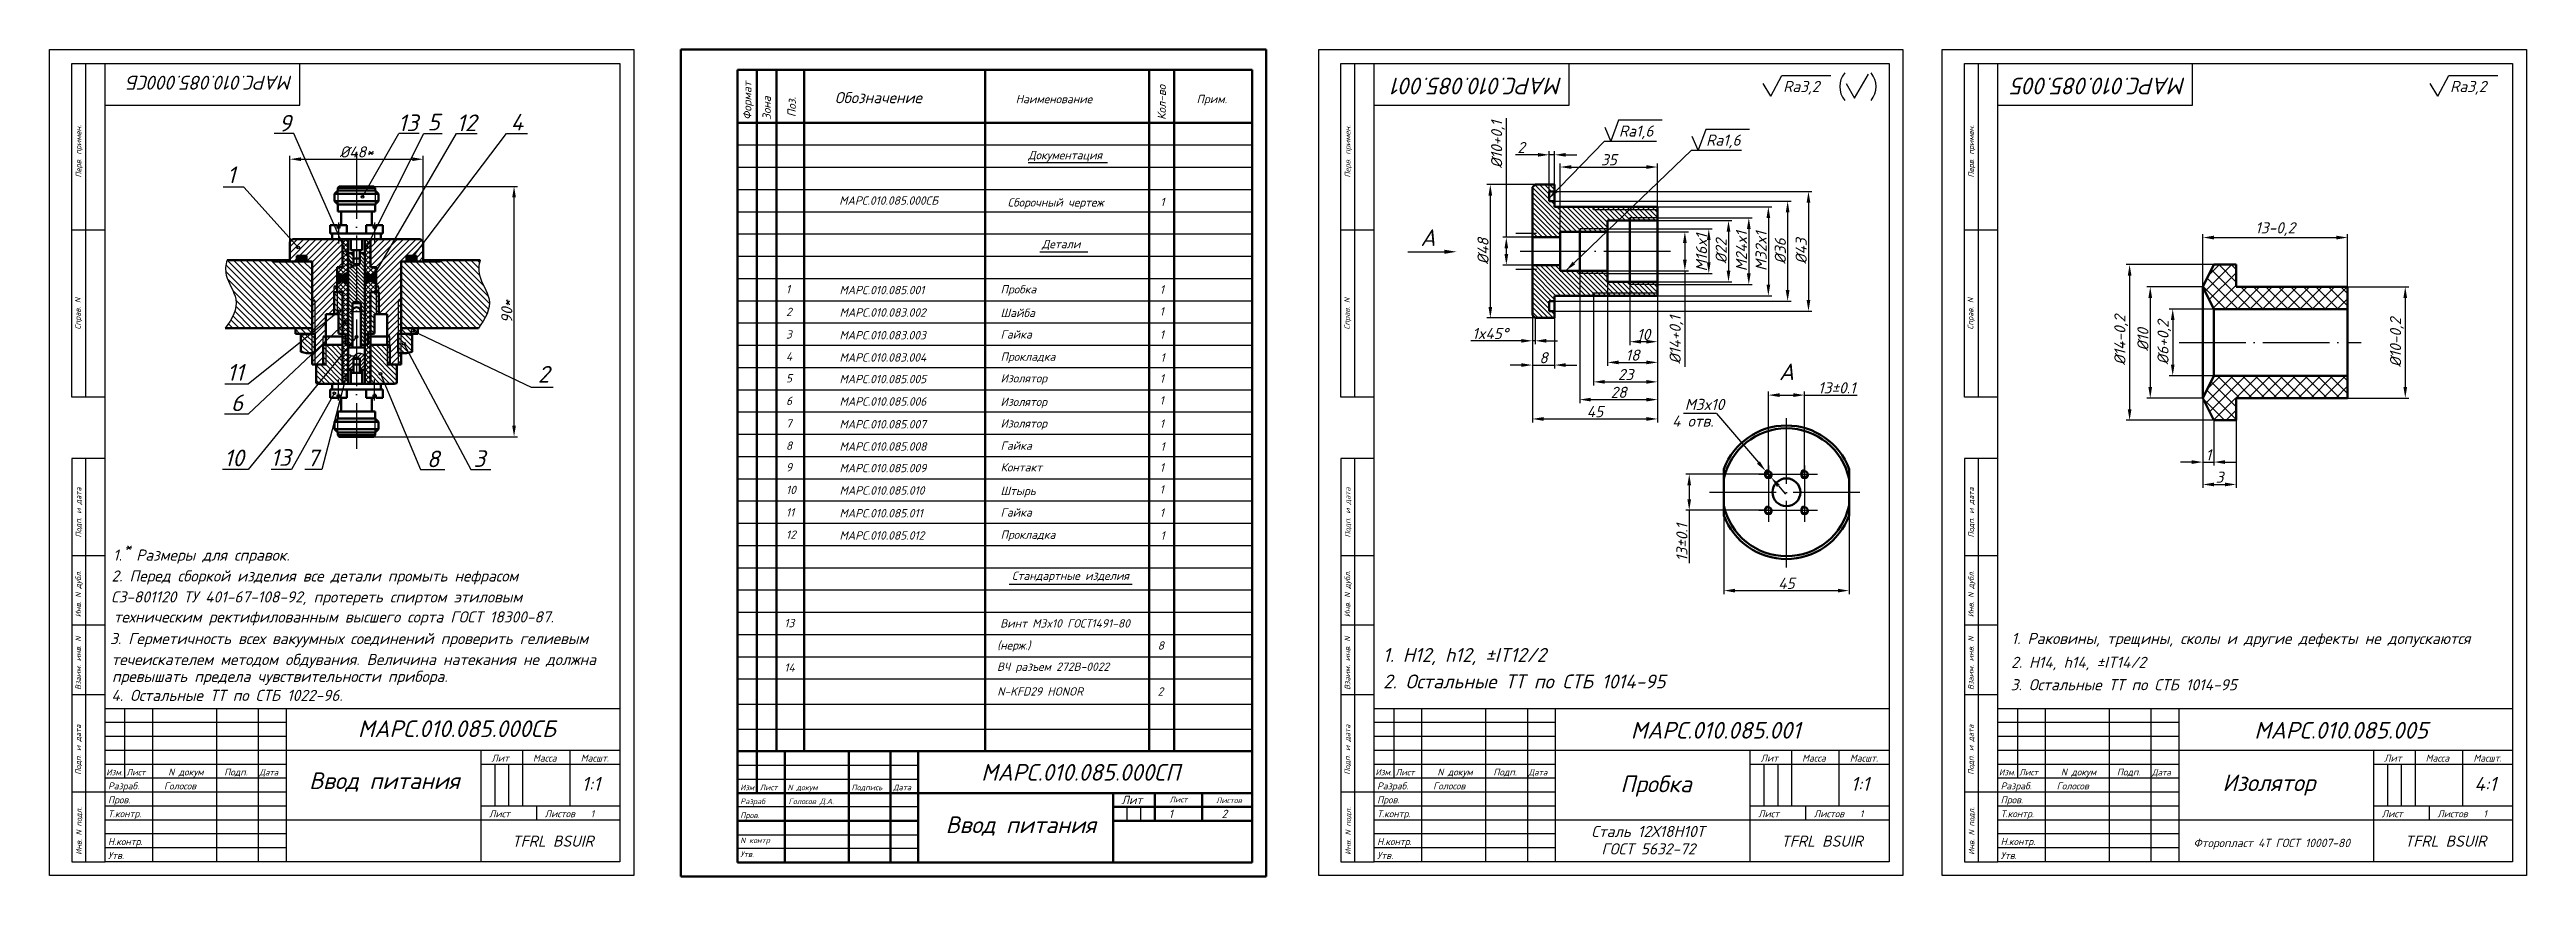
# Model space of a CAD drawing. Header units: millimetres. Extents: x -5427 to 3670, y -5891 to 948.
# Drawn here: x 1169 to 2059, y -4183 to -3885 of the extents above; entities that cross this region are included whole.
import ezdxf
from ezdxf.enums import TextEntityAlignment as Align

# ---------------------------------------------------------------- set-up
doc = ezdxf.new("R2010")
doc.units = ezdxf.units.MM
doc.header["$MEASUREMENT"] = 0
doc.linetypes.add('ACAD_ISO04W100', pattern=[30, 24, -3, 0, -3])
doc.layers.add('оси', color=1, linetype='ACAD_ISO04W100')
doc.layers.add('Толстые', color=7, linetype='Continuous', lineweight=50)
doc.layers.add('Тонкие', color=140, linetype='Continuous', lineweight=25)
doc.styles.get("Standard").update_dxf_attribs({"font": 'isocpeui.ttf'})
doc.styles.add('TXT', font='isocpeui.ttf')
doc.styles.add('Для рамки', font='simplex.shx', dxfattribs={"oblique": 15, "height": 4})
doc.dimstyles.new('ISO-25', dxfattribs={"dimtxt": 4, "dimasz": 4, "dimexe": 1.25, "dimexo": 0, "dimtad": 1, "dimtxsty": 'Standard', "dimcen": 2.5, "dimadec": 0, "dimazin": 0, "dimtfac": 1, "dimtmove": 0, "dimatfit": 3, "dimfxl": 1, "dimarcsym": 0})
pattern_1 = [(45, (-3510.41063, -2999.09983), (-0.224506403, 0.224506403), []), (135, (-3510.41063, -2999.09983), (-0.224506403, -0.224506403), [])]
pattern_2 = [(135, (-3510.4106, -2999.0998), (-0.8980256, -0.8980256), [])]
pattern_3 = [(135, (0, -1295.6481), (-0.8980256, -0.8980256), []), (225, (0, -1295.6481), (0.8980256, -0.8980256), [])]

msp = doc.modelspace()

# ---------------------------------------------------------------- texts
at = {"layer": 'Тонкие'}
for s, height, p in [('МАРС.010.085.000СБ', 5, (1256.19, -3894.766)), ('МАРС.010.085.001', 6, (1712.615, -3895.463)), ('МАРС.010.085.005', 6, (1936.741, -3895.463))]:
    msp.add_text(s, height=height, rotation=180, dxfattribs=at).set_placement(p)
at = {"layer": 'Тонкие', "style": 'TXT'}
for s, p in [('Формат', (1420.984, -3910.651)), ('Кол-во', (1569.984, -3910.651)), ('Зона', (1427.984, -3910.651)), ('Поз.', (1436.984, -3909.651))]:
    msp.add_text(s, height=3, rotation=90, dxfattribs=at).set_placement(p)
at = {"layer": 'Тонкие'}
for s, height, p in [('Ra3,2', 4, (1791.855, -3900.635)), ('Ra3,2', 4, (2031.582, -3900.635)), ('5', 6, (1304.598, -3914.428)), ('4', 6, (1334.447, -3914.466)), ('9', 6, (1251.125, -3914.832)), ('13', 6, (1293.972, -3914.689)), ('12', 6, (1315.031, -3914.689)), ('Ra1,6', 4, (1732.823, -3916.659)), ('Ra1,6', 4, (1764.16, -3919.91)), ('1', 6, (1232.504, -3933.386)), ('А', 6, (1661.467, -3955.978)), ('11', 6, (1232.502, -4004.428)), ('2', 6, (1344.257, -4005.093)), ('А', 6, (1790.354, -4004.231)), ('6', 6, (1233.92, -4015.367)), ('M3x10', 4, (1756.505, -4014.942)), ('4 отв.', 4, (1751.942, -4020.926)), ('10', 6, (1231.453, -4035.189)), ('13', 6, (1248.171, -4035.035)), ('7', 6, (1261.244, -4035.166)), ('8', 6, (1304.315, -4035.532)), ('3', 6, (1321.099, -4035.409)), ('1.  Размеры для справок.', 4, (1191.566, -4069.098)), ('*', 4, (1195.531, -4066.067)), ('2. Перед сборкой изделия все детали промыть нефрасом', 4, (1190.985, -4076.615)), ('С3-801120 ТУ 401-67-108-92, протереть спиртом этиловым', 4, (1190.823, -4084.152)), ('3. Герметичность всех вакуумных соединений проверить гелиевым  ', 4, (1190.458, -4099.13)), ('техническим ректифилованным высшего сорта ГОСТ 18300-87.', 4, (1191.787, -4091.346)), ('1. Раковины, трещины, сколы и другие дефекты не допускаются', 4, (1873.923, -4099.079)), ('течеискателем методом обдувания. Величина натекания не должна', 4, (1190.988, -4106.635)), ('1. H12, h12, %%pIT12/2', 5, (1647.988, -4105.516)), ('2. H14, h14, %%pIT14/2', 4, (1873.799, -4107.655)), ('превышать предела чувствительности прибора.', 4, (1191.171, -4112.716)), ('2. Остальные ТТ по СТБ 1014-95', 5, (1648.045, -4115.043)), ('3. Остальные ТТ по СТБ 1014-95', 4, (1873.63, -4115.715)), ('4. Остальные ТТ по СТБ 1022-96.', 4, (1190.95, -4119.548)), ('МАРС.010.085.000СБ', 6, (1279.555, -4132.535)), ('МАРС.010.085.001', 6, (1737.064, -4133.094)), ('МАРС.010.085.005', 6, (1961.189, -4133.094)), ('Изм.', 2.25, (1189.083, -4146.307)), ('Разраб.', 2.5, (1189.715, -4151.351)), ('Лист', 2.25, (1196.37, -4146.307)), ('Дата', 2.25, (1244.119, -4146.337)), ('1:1', 5, (1360.002, -4151.849)), ('МАРС.010.085.000СП', 6, (1503.58, -4148.221)), ('Изм.', 2.25, (1645.268, -4146.307)), ('Разраб.', 2.5, (1645.9, -4151.351)), ('Лист', 2.25, (1652.555, -4146.307)), ('Дата', 2.25, (1700.304, -4146.337)), ('Пробка', 6, (1733.336, -4152.357)), ('1:1', 5, (1816.187, -4151.849)), ('Изм.', 2.25, (1869.393, -4146.307)), ('Разраб.', 2.5, (1870.025, -4151.351)), ('Лист', 2.25, (1876.68, -4146.307)), ('Дата', 2.25, (1924.43, -4146.337)), ('Изолятор', 6, (1949.721, -4151.95)), ('4:1', 5, (2040.313, -4151.849)), ('Пров.', 2.5, (1189.715, -4156.351)), ('Голосов', 2.5, (1209.844, -4151.351)), ('Пров.', 2.5, (1645.9, -4156.351)), ('Голосов', 2.5, (1666.029, -4151.351)), ('Пров.', 2.5, (1870.025, -4156.351)), ('Голосов', 2.5, (1890.154, -4151.351)), ('Т.контр.', 2.5, (1189.715, -4161.351)), ('Лист', 2.5, (1326.715, -4161.351)), ('Листов', 2.5, (1346.715, -4161.351)), ('1', 2.5, (1363.229, -4161.351)), ('Т.контр.', 2.5, (1645.9, -4161.351)), ('Сталь 12Х18Н10Т', 4, (1722.898, -4168.461)), ('Лист', 2.5, (1782.9, -4161.351)), ('Листов', 2.5, (1802.9, -4161.351)), ('1', 2.5, (1819.414, -4161.351)), ('Т.контр.', 2.5, (1870.025, -4161.351)), ('Лист', 2.5, (2007.025, -4161.351)), ('Листов', 2.5, (2027.025, -4161.351)), ('1', 2.5, (2043.54, -4161.351)), ('Утв.', 2.5, (1189.715, -4176.351)), ('Н.контр.', 2.5, (1189.715, -4171.351)), ('TFRL BSUIR', 4, (1334.889, -4171.947)), ('Утв.', 2.5, (1645.9, -4176.351)), ('Н.контр.', 2.5, (1645.9, -4171.351)), ('ГОСТ 5632-72', 4, (1726.506, -4174.741)), ('TFRL BSUIR', 4, (1791.074, -4171.947)), ('Утв.', 2.5, (1870.025, -4176.351)), ('Н.контр.', 2.5, (1870.025, -4171.351)), ('Фторопласт 4Т ГОСТ 10007-80', 3, (1939.344, -4172.085)), ('TFRL BSUIR', 4, (2015.2, -4171.947))]:
    msp.add_text(s, height=height, dxfattribs=at).set_placement(p)
at = {"layer": 'Тонкие', "style": 'TXT'}
for s, height, p in [('Обозначение', 4, (1450.984, -3904.651)), ('Наименование', 3, (1515.984, -3904.651)), ('Прим.', 3, (1580.984, -3904.651)), ('Документация', 3, (1520.479, -3924.819)), ('МАРС.010.085.000СБ', 3, (1452.555, -3941.143)), ('Сборочный чертеж', 3, (1513.086, -3941.818)), ('1', 3, (1567.984, -3941.651)), ('Детали', 3, (1525.395, -3956.788)), ('1', 3, (1433.406, -3973.039)), ('МАРС.010.085.001', 3, (1452.641, -3973.334)), ('Пробка', 3, (1510.566, -3973.043)), ('1', 3, (1567.784, -3973.127)), ('2', 3, (1433.45, -3981.175)), ('МАРС.010.083.002', 3, (1452.673, -3981.381)), ('Шайба', 3, (1510.541, -3981.512)), ('1', 3, (1567.719, -3981.008)), ('3', 3, (1433.406, -3989.264)), ('МАРС.010.083.003', 3, (1452.641, -3989.559)), ('Гайка', 3, (1510.566, -3989.267)), ('1', 3, (1567.784, -3989.351)), ('4', 3, (1433.406, -3997.264)), ('МАРС.010.083.004', 3, (1452.641, -3997.559)), ('Прокладка', 3, (1510.566, -3997.267)), ('1', 3, (1568.034, -3997.588)), ('5', 3, (1433.406, -4005.039)), ('МАРС.010.085.005', 3, (1452.641, -4005.334)), ('Изолятор', 3, (1510.566, -4005.043)), ('1', 3, (1567.784, -4005.127)), ('6', 3, (1433.45, -4013.175)), ('МАРС.010.085.006', 3, (1452.673, -4013.381)), ('Изолятор', 3, (1510.541, -4013.512)), ('1', 3, (1567.719, -4013.008)), ('7', 3, (1433.406, -4021.264)), ('МАРС.010.085.007', 3, (1452.641, -4021.559)), ('Изолятор', 3, (1510.566, -4021.267)), ('1', 3, (1567.784, -4021.351)), ('8', 3, (1433.406, -4029.264)), ('МАРС.010.085.008', 3, (1452.641, -4029.559)), ('Гайка', 3, (1510.566, -4029.267)), ('1', 3, (1568.034, -4029.588)), ('9', 3, (1433.406, -4037.039)), ('МАРС.010.085.009', 3, (1452.641, -4037.334)), ('Контакт', 3, (1510.566, -4037.043)), ('1', 3, (1567.719, -4045.008)), ('1', 3, (1567.784, -4037.127)), ('11', 3, (1433.406, -4053.264)), ('10', 3, (1433.45, -4045.175)), ('МАРС.010.085.011', 3, (1452.641, -4053.559)), ('МАРС.010.085.010', 3, (1452.673, -4045.381)), ('Штырь', 3, (1510.541, -4045.512)), ('Гайка', 3, (1510.566, -4053.267)), ('1', 3, (1567.784, -4053.351)), ('12', 3, (1433.406, -4061.264)), ('МАРС.010.085.012', 3, (1452.641, -4061.559)), ('Прокладка', 3, (1510.566, -4061.267)), ('1', 3, (1568.034, -4061.588)), ('Стандартные изделия', 3, (1514.653, -4076.034)), ('13', 3, (1432.807, -4093.06)), ('Винт M3x10 ГОСТ1491-80', 3, (1510.415, -4093.164)), ('(нерж.)', 3, (1509.321, -4101.07)), ('8', 3, (1567.032, -4101.119)), ('14', 3, (1432.807, -4109.06)), ('ВЧ разъем 272B-0022', 3, (1509.281, -4108.73)), ('N-KFD29 HONOR', 3, (1509.379, -4117.625)), ('2', 3, (1566.983, -4117.651)), ('Ввод питания', 6, (1262.022, -4151.224)), ('Разраб', 2, (1416.984, -4156.651)), ('Изм', 2, (1416.984, -4151.651)), ('Лист', 2, (1423.984, -4151.651)), ('N докум', 2, (1433.984, -4151.651)), ('Голосов Д.А.', 2, (1434.318, -4156.651)), ('Подпись', 2, (1456.984, -4151.651)), ('Дата', 2, (1471.984, -4151.651)), ('Лит', 3, (1553.984, -4156.651)), ('Лист', 2, (1571.309, -4155.999)), ('Листов', 2, (1587.989, -4156.288)), ('Пров.', 2, (1416.984, -4161.651)), ('Ввод питания', 6, (1490.809, -4167.061)), ('1', 3, (1570.984, -4161.651)), ('2', 3, (1589.984, -4161.651)), ('Утв.', 2, (1416.984, -4175.651)), ('N контр', 2, (1416.984, -4170.651))]:
    msp.add_text(s, height=height, dxfattribs=at).set_placement(p)
at = {"layer": 'Тонкие', "linetype": 'Continuous', "style": 'Для рамки', "oblique": 15}
for s, p in [('Перв. примен.', (1180.12, -3931.379)), ('Перв. примен.', (1636.305, -3931.379)), ('Перв. примен.', (1860.43, -3931.379)), ('Справ. N', (1179.876, -3986.013)), ('Справ. N', (1636.061, -3986.013)), ('Справ. N', (1860.186, -3986.013)), ('Подп. и дата', (1180.136, -4060.793)), ('Подп. и дата', (1636.321, -4060.793)), ('Подп. и дата', (1860.446, -4060.793)), ('Инв. N дубл.', (1180.038, -4089.432)), ('Инв. N дубл.', (1636.223, -4089.432)), ('Инв. N дубл.', (1860.348, -4089.432)), ('Взаим. инв. N', (1180.038, -4115.594)), ('Взаим. инв. N', (1636.223, -4115.594)), ('Взаим. инв. N', (1860.348, -4115.594)), ('Подп. и дата', (1180.038, -4146.094)), ('Подп. и дата', (1636.223, -4146.094)), ('Подп. и дата', (1860.348, -4146.094)), ('Инв. N подл.', (1180.263, -4174.865)), ('Инв. N подл.', (1636.448, -4174.865)), ('Инв. N подл.', (1860.574, -4174.865))]:
    msp.add_text(s, height=2, rotation=90, dxfattribs=at).set_placement(p)
at = {"layer": 'Тонкие'}
for s, p in [('Лит', (1330.715, -4141.351)), ('Масса', (1346.715, -4141.351)), ('Масшт.', (1364.715, -4141.351)), ('Лит', (1786.9, -4141.351)), ('Масса', (1802.9, -4141.351)), ('Масшт.', (1820.9, -4141.351)), ('Лит', (2011.025, -4141.351)), ('Масса', (2027.025, -4141.351)), ('Масшт.', (2045.025, -4141.351)), ('N докум', (1217.715, -4146.351)), ('Подп.', (1235.715, -4146.351)), ('N докум', (1673.9, -4146.351)), ('Подп.', (1691.9, -4146.351)), ('N докум', (1898.025, -4146.351)), ('Подп.', (1916.025, -4146.351))]:
    msp.add_text(s, height=2.5, dxfattribs=at).set_placement(p, align=Align.CENTER)

# ---------------------------------------------------------------- blocks, each defined once
blk = doc.blocks.new('*D168')
at = {"layer": 'Defpoints', "color": 0, "transparency": 16777216}
for p in [(1285.32, -3934.54), (1335.69, -3934.54), (1285.32, -4024.54)]:
    blk.add_point(p, dxfattribs=at)
at = {"layer": 'Тонкие', "color": 0, "lineweight": -2, "transparency": 16777216}
for p, q in [((1285.32, -3934.54), (1336.94, -3934.54)), ((1335.69, -4020.54), (1335.69, -3938.54)), ((1285.32, -4024.54), (1336.94, -4024.54))]:
    blk.add_line(p, q, dxfattribs=at)
at = {"layer": 'Тонкие', "color": 0, "transparency": 16777216}
for points in [[(1335.02, -3938.54), (1336.35, -3938.54), (1335.69, -3934.54)], [(1335.02, -4020.54), (1336.35, -4020.54), (1335.69, -4024.54)]]:
    blk.add_solid(points, dxfattribs=at)
at = {"layer": 'Тонкие', "color": 0, "transparency": 16777216, "insert": (1333.06, -3979.54), "char_height": 4, "attachment_point": 5, "rotation": 90}
blk.add_mtext('90*', dxfattribs=at)
blk = doc.blocks.new('*D169')
at = {"layer": 'Defpoints', "color": 0, "transparency": 16777216}
for p in [(1303.07, -3924.78), (1255.07, -3954.54), (1303.07, -3954.54)]:
    blk.add_point(p, dxfattribs=at)
at = {"layer": 'Тонкие', "color": 0, "lineweight": -2, "transparency": 16777216}
for p, q in [((1255.07, -3954.54), (1255.07, -3923.53)), ((1259.07, -3924.78), (1299.07, -3924.78)), ((1303.07, -3954.54), (1303.07, -3923.53))]:
    blk.add_line(p, q, dxfattribs=at)
at = {"layer": 'Тонкие', "color": 0, "transparency": 16777216}
for points in [[(1259.07, -3924.12), (1259.07, -3925.45), (1255.07, -3924.78)], [(1299.07, -3924.12), (1299.07, -3925.45), (1303.07, -3924.78)]]:
    blk.add_solid(points, dxfattribs=at)
at = {"layer": 'Тонкие', "color": 0, "transparency": 16777216, "insert": (1279.07, -3922.16), "char_height": 4, "attachment_point": 5}
blk.add_mtext('%%c48*', dxfattribs=at)
blk = doc.blocks.new('*D170')
at = {"layer": 'Defpoints', "color": 0, "transparency": 16777216}
for p in [(1770.54, -4052.87), (1815.54, -4052.87), (1815.54, -4079.88)]:
    blk.add_point(p, dxfattribs=at)
at = {"layer": 'Тонкие', "color": 0, "lineweight": -2, "transparency": 16777216}
for p, q in [((1770.54, -4052.87), (1770.54, -4081.13)), ((1815.54, -4052.87), (1815.54, -4081.13)), ((1774.54, -4079.88), (1811.54, -4079.88))]:
    blk.add_line(p, q, dxfattribs=at)
at = {"layer": 'Тонкие', "color": 0, "transparency": 16777216}
for points in [[(1774.54, -4079.22), (1774.54, -4080.55), (1770.54, -4079.88)], [(1811.54, -4079.22), (1811.54, -4080.55), (1815.54, -4079.88)]]:
    blk.add_solid(points, dxfattribs=at)
at = {"layer": 'Тонкие', "color": 0, "transparency": 16777216, "insert": (1793.04, -4077.26), "char_height": 4, "attachment_point": 5}
blk.add_mtext('45', dxfattribs=at)
blk = doc.blocks.new('*D171')
at = {"layer": 'Defpoints', "color": 0, "transparency": 16777216}
for p in [(1701.71, -3952.86), (1692.35, -3962.86), (1701.71, -3962.86)]:
    blk.add_point(p, dxfattribs=at)
at = {"layer": 'Тонкие', "color": 0, "lineweight": -2, "transparency": 16777216}
for p, q in [((1692.35, -3952.86), (1692.35, -3910.06)), ((1701.71, -3952.86), (1691.1, -3952.86)), ((1692.35, -3958.86), (1692.35, -3956.86)), ((1701.71, -3962.86), (1691.1, -3962.86))]:
    blk.add_line(p, q, dxfattribs=at)
at = {"layer": 'Тонкие', "color": 0, "transparency": 16777216}
for points in [[(1691.68, -3956.86), (1693.02, -3956.86), (1692.35, -3952.86)], [(1691.68, -3958.86), (1693.02, -3958.86), (1692.35, -3962.86)]]:
    blk.add_solid(points, dxfattribs=at)
at = {"layer": 'Тонкие', "color": 0, "transparency": 16777216, "insert": (1689.33, -3919.49), "char_height": 4, "attachment_point": 5, "rotation": 90}
blk.add_mtext('%%c10+0,1', dxfattribs=at)
blk = doc.blocks.new('*D172')
at = {"layer": 'Defpoints', "color": 0, "transparency": 16777216}
for p in [(1702.71, -3933.86), (1686.59, -3981.86), (1702.71, -3981.86)]:
    blk.add_point(p, dxfattribs=at)
at = {"layer": 'Тонкие', "color": 0, "lineweight": -2, "transparency": 16777216}
for p, q in [((1702.71, -3933.86), (1685.34, -3933.86)), ((1686.59, -3937.86), (1686.59, -3977.86)), ((1702.71, -3981.86), (1685.34, -3981.86))]:
    blk.add_line(p, q, dxfattribs=at)
at = {"layer": 'Тонкие', "color": 0, "transparency": 16777216}
for points in [[(1685.93, -3937.86), (1687.26, -3937.86), (1686.59, -3933.86)], [(1685.93, -3977.86), (1687.26, -3977.86), (1686.59, -3981.86)]]:
    blk.add_solid(points, dxfattribs=at)
at = {"layer": 'Тонкие', "color": 0, "transparency": 16777216, "insert": (1683.97, -3957.86), "char_height": 4, "attachment_point": 5, "rotation": 90}
blk.add_mtext('%%c48', dxfattribs=at)
blk = doc.blocks.new('*D173')
at = {"layer": 'Defpoints', "color": 0, "transparency": 16777216}
for p in [(1728.71, -3950.86), (1728.71, -3964.86), (1756.52, -3964.86)]:
    blk.add_point(p, dxfattribs=at)
at = {"layer": 'Тонкие', "color": 0, "lineweight": -2, "transparency": 16777216}
for p, q in [((1728.71, -3950.86), (1757.77, -3950.86)), ((1756.52, -3954.86), (1756.52, -3960.86)), ((1728.71, -3964.86), (1757.77, -3964.86)), ((1756.52, -3964.86), (1756.52, -3999.37))]:
    blk.add_line(p, q, dxfattribs=at)
at = {"layer": 'Тонкие', "color": 0, "transparency": 16777216}
for points in [[(1755.85, -3954.86), (1757.19, -3954.86), (1756.52, -3950.86)], [(1755.85, -3960.86), (1757.19, -3960.86), (1756.52, -3964.86)]]:
    blk.add_solid(points, dxfattribs=at)
at = {"layer": 'Тонкие', "color": 0, "transparency": 16777216, "insert": (1753.49, -3989.73), "char_height": 4, "attachment_point": 5, "rotation": 90}
blk.add_mtext('%%c14+0,1', dxfattribs=at)
blk = doc.blocks.new('*D174')
at = {"layer": 'Defpoints', "color": 0, "transparency": 16777216}
for p in [(1728.71, -3949.86), (1728.71, -3965.86), (1765.12, -3965.86)]:
    blk.add_point(p, dxfattribs=at)
at = {"layer": 'Тонкие', "color": 0, "lineweight": -2, "transparency": 16777216}
for p, q in [((1728.71, -3949.86), (1766.37, -3949.86)), ((1765.12, -3953.86), (1765.12, -3961.86)), ((1728.71, -3965.86), (1766.37, -3965.86))]:
    blk.add_line(p, q, dxfattribs=at)
at = {"layer": 'Тонкие', "color": 0, "transparency": 16777216}
for points in [[(1764.45, -3953.86), (1765.78, -3953.86), (1765.12, -3949.86)], [(1764.45, -3961.86), (1765.78, -3961.86), (1765.12, -3965.86)]]:
    blk.add_solid(points, dxfattribs=at)
at = {"layer": 'Тонкие', "color": 0, "transparency": 16777216, "insert": (1762.49, -3958.35), "char_height": 4, "attachment_point": 5, "rotation": 90}
blk.add_mtext('M16x1', dxfattribs=at)
blk = doc.blocks.new('*D175')
at = {"layer": 'Defpoints', "color": 0, "transparency": 16777216}
for p in [(1746.71, -3946.86), (1746.71, -3968.86), (1772.21, -3968.86)]:
    blk.add_point(p, dxfattribs=at)
at = {"layer": 'Тонкие', "color": 0, "lineweight": -2, "transparency": 16777216}
for p, q in [((1746.71, -3946.86), (1773.46, -3946.86)), ((1772.21, -3950.86), (1772.21, -3964.86)), ((1746.71, -3968.86), (1773.46, -3968.86))]:
    blk.add_line(p, q, dxfattribs=at)
at = {"layer": 'Тонкие', "color": 0, "transparency": 16777216}
for points in [[(1771.54, -3950.86), (1772.88, -3950.86), (1772.21, -3946.86)], [(1771.54, -3964.86), (1772.88, -3964.86), (1772.21, -3968.86)]]:
    blk.add_solid(points, dxfattribs=at)
at = {"layer": 'Тонкие', "color": 0, "transparency": 16777216, "insert": (1769.58, -3957.86), "char_height": 4, "attachment_point": 5, "rotation": 90}
blk.add_mtext('%%c22', dxfattribs=at)
blk = doc.blocks.new('*D176')
at = {"layer": 'Defpoints', "color": 0, "transparency": 16777216}
for p in [(1746.71, -3945.86), (1746.71, -3969.86), (1779.5, -3969.86)]:
    blk.add_point(p, dxfattribs=at)
at = {"layer": 'Тонкие', "color": 0, "lineweight": -2, "transparency": 16777216}
for p, q in [((1746.71, -3945.86), (1780.75, -3945.86)), ((1779.5, -3949.86), (1779.5, -3965.86)), ((1746.71, -3969.86), (1780.75, -3969.86))]:
    blk.add_line(p, q, dxfattribs=at)
at = {"layer": 'Тонкие', "color": 0, "transparency": 16777216}
for points in [[(1778.83, -3949.86), (1780.17, -3949.86), (1779.5, -3945.86)], [(1778.83, -3965.86), (1780.17, -3965.86), (1779.5, -3969.86)]]:
    blk.add_solid(points, dxfattribs=at)
at = {"layer": 'Тонкие', "color": 0, "transparency": 16777216, "insert": (1776.88, -3957.86), "char_height": 4, "attachment_point": 5, "rotation": 90}
blk.add_mtext('M24x1', dxfattribs=at)
blk = doc.blocks.new('*D177')
at = {"layer": 'Defpoints', "color": 0, "transparency": 16777216}
for p in [(1746.71, -3941.86), (1746.71, -3973.86), (1786.53, -3973.86)]:
    blk.add_point(p, dxfattribs=at)
at = {"layer": 'Тонкие', "color": 0, "lineweight": -2, "transparency": 16777216}
for p, q in [((1746.71, -3941.86), (1787.78, -3941.86)), ((1786.53, -3945.86), (1786.53, -3969.86)), ((1746.71, -3973.86), (1787.78, -3973.86))]:
    blk.add_line(p, q, dxfattribs=at)
at = {"layer": 'Тонкие', "color": 0, "transparency": 16777216}
for points in [[(1785.87, -3945.86), (1787.2, -3945.86), (1786.53, -3941.86)], [(1785.87, -3969.86), (1787.2, -3969.86), (1786.53, -3973.86)]]:
    blk.add_solid(points, dxfattribs=at)
at = {"layer": 'Тонкие', "color": 0, "transparency": 16777216, "insert": (1783.91, -3957.86), "char_height": 4, "attachment_point": 5, "rotation": 90}
blk.add_mtext('M32x1', dxfattribs=at)
blk = doc.blocks.new('*D178')
at = {"layer": 'Defpoints', "color": 0, "transparency": 16777216}
for p in [(1709.71, -3939.86), (1709.71, -3975.86), (1793.46, -3975.86)]:
    blk.add_point(p, dxfattribs=at)
at = {"layer": 'Тонкие', "color": 0, "lineweight": -2, "transparency": 16777216}
for p, q in [((1709.71, -3939.86), (1794.71, -3939.86)), ((1793.46, -3943.86), (1793.46, -3971.86)), ((1709.71, -3975.86), (1794.71, -3975.86))]:
    blk.add_line(p, q, dxfattribs=at)
at = {"layer": 'Тонкие', "color": 0, "transparency": 16777216}
for points in [[(1792.79, -3943.86), (1794.12, -3943.86), (1793.46, -3939.86)], [(1792.79, -3971.86), (1794.12, -3971.86), (1793.46, -3975.86)]]:
    blk.add_solid(points, dxfattribs=at)
at = {"layer": 'Тонкие', "color": 0, "transparency": 16777216, "insert": (1790.83, -3957.86), "char_height": 4, "attachment_point": 5, "rotation": 90}
blk.add_mtext('%%c36', dxfattribs=at)
blk = doc.blocks.new('*D179')
at = {"layer": 'Defpoints', "color": 0, "transparency": 16777216}
for p in [(1709.71, -3936.36), (1709.71, -3979.36), (1800.95, -3979.36)]:
    blk.add_point(p, dxfattribs=at)
at = {"layer": 'Тонкие', "color": 0, "lineweight": -2, "transparency": 16777216}
for p, q in [((1709.71, -3936.36), (1802.2, -3936.36)), ((1800.95, -3940.36), (1800.95, -3975.36)), ((1709.71, -3979.36), (1802.2, -3979.36))]:
    blk.add_line(p, q, dxfattribs=at)
at = {"layer": 'Тонкие', "color": 0, "transparency": 16777216}
for points in [[(1800.28, -3940.36), (1801.62, -3940.36), (1800.95, -3936.36)], [(1800.28, -3975.36), (1801.62, -3975.36), (1800.95, -3979.36)]]:
    blk.add_solid(points, dxfattribs=at)
at = {"layer": 'Тонкие', "color": 0, "transparency": 16777216, "insert": (1798.33, -3957.86), "char_height": 4, "attachment_point": 5, "rotation": 90}
blk.add_mtext('%%c43', dxfattribs=at)
blk = doc.blocks.new('*D180')
at = {"layer": 'Defpoints', "color": 0, "transparency": 16777216}
for p in [(1736.71, -3968.86), (1746.71, -3973.86), (1736.71, -3990.39)]:
    blk.add_point(p, dxfattribs=at)
at = {"layer": 'Тонкие', "color": 0, "lineweight": -2, "transparency": 16777216}
for p, q in [((1736.71, -3968.86), (1736.71, -3991.64)), ((1746.71, -3973.86), (1746.71, -3991.64)), ((1742.71, -3990.39), (1740.71, -3990.39))]:
    blk.add_line(p, q, dxfattribs=at)
at = {"layer": 'Тонкие', "color": 0, "transparency": 16777216}
for points in [[(1740.71, -3989.72), (1740.71, -3991.06), (1736.71, -3990.39)], [(1742.71, -3989.72), (1742.71, -3991.06), (1746.71, -3990.39)]]:
    blk.add_solid(points, dxfattribs=at)
at = {"layer": 'Тонкие', "color": 0, "transparency": 16777216, "insert": (1741.71, -3987.76), "char_height": 4, "attachment_point": 5}
blk.add_mtext('10', dxfattribs=at)
blk = doc.blocks.new('*D181')
at = {"layer": 'Defpoints', "color": 0, "transparency": 16777216}
for p in [(1728.71, -3968.86), (1746.71, -3973.86), (1746.71, -3997.83)]:
    blk.add_point(p, dxfattribs=at)
at = {"layer": 'Тонкие', "color": 0, "lineweight": -2, "transparency": 16777216}
for p, q in [((1728.71, -3968.86), (1728.71, -3999.08)), ((1746.71, -3973.86), (1746.71, -3999.08)), ((1732.71, -3997.83), (1742.71, -3997.83))]:
    blk.add_line(p, q, dxfattribs=at)
at = {"layer": 'Тонкие', "color": 0, "transparency": 16777216}
for points in [[(1732.71, -3997.17), (1732.71, -3998.5), (1728.71, -3997.83)], [(1742.71, -3997.17), (1742.71, -3998.5), (1746.71, -3997.83)]]:
    blk.add_solid(points, dxfattribs=at)
at = {"layer": 'Тонкие', "color": 0, "transparency": 16777216, "insert": (1737.71, -3995.21), "char_height": 4, "attachment_point": 5}
blk.add_mtext('18', dxfattribs=at)
blk = doc.blocks.new('*D182')
at = {"layer": 'Defpoints', "color": 0, "transparency": 16777216}
for p in [(1723.71, -3973.86), (1746.71, -3973.86), (1746.71, -4004.83)]:
    blk.add_point(p, dxfattribs=at)
at = {"layer": 'Тонкие', "color": 0, "lineweight": -2, "transparency": 16777216}
for p, q in [((1723.71, -3973.86), (1723.71, -4006.08)), ((1746.71, -3973.86), (1746.71, -4006.08)), ((1727.71, -4004.83), (1742.71, -4004.83))]:
    blk.add_line(p, q, dxfattribs=at)
at = {"layer": 'Тонкие', "color": 0, "transparency": 16777216}
for points in [[(1727.71, -4004.16), (1727.71, -4005.49), (1723.71, -4004.83)], [(1742.71, -4004.16), (1742.71, -4005.49), (1746.71, -4004.83)]]:
    blk.add_solid(points, dxfattribs=at)
at = {"layer": 'Тонкие', "color": 0, "transparency": 16777216, "insert": (1735.21, -4002.2), "char_height": 4, "attachment_point": 5}
blk.add_mtext('23', dxfattribs=at)
blk = doc.blocks.new('*D183')
at = {"layer": 'Defpoints', "color": 0, "transparency": 16777216}
for p in [(1718.71, -3965.86), (1746.71, -3973.86), (1746.71, -4011.21)]:
    blk.add_point(p, dxfattribs=at)
at = {"layer": 'Тонкие', "color": 0, "lineweight": -2, "transparency": 16777216}
for p, q in [((1718.71, -3965.86), (1718.71, -4012.46)), ((1746.71, -3973.86), (1746.71, -4012.46)), ((1722.71, -4011.21), (1742.71, -4011.21))]:
    blk.add_line(p, q, dxfattribs=at)
at = {"layer": 'Тонкие', "color": 0, "transparency": 16777216}
for points in [[(1722.71, -4010.55), (1722.71, -4011.88), (1718.71, -4011.21)], [(1742.71, -4010.55), (1742.71, -4011.88), (1746.71, -4011.21)]]:
    blk.add_solid(points, dxfattribs=at)
at = {"layer": 'Тонкие', "color": 0, "transparency": 16777216, "insert": (1732.71, -4008.59), "char_height": 4, "attachment_point": 5}
blk.add_mtext('28', dxfattribs=at)
blk = doc.blocks.new('*D184')
at = {"layer": 'Defpoints', "color": 0, "transparency": 16777216}
for p in [(1746.71, -3927.6), (1746.71, -3941.86), (1711.71, -3950.86)]:
    blk.add_point(p, dxfattribs=at)
at = {"layer": 'Тонкие', "color": 0, "lineweight": -2, "transparency": 16777216}
for p, q in [((1711.71, -3950.86), (1711.71, -3926.35)), ((1715.71, -3927.6), (1742.71, -3927.6)), ((1746.71, -3941.86), (1746.71, -3926.35))]:
    blk.add_line(p, q, dxfattribs=at)
at = {"layer": 'Тонкие', "color": 0, "transparency": 16777216}
for points in [[(1715.71, -3926.93), (1715.71, -3928.26), (1711.71, -3927.6)], [(1742.71, -3926.93), (1742.71, -3928.26), (1746.71, -3927.6)]]:
    blk.add_solid(points, dxfattribs=at)
at = {"layer": 'Тонкие', "color": 0, "transparency": 16777216, "insert": (1729.21, -3924.97), "char_height": 4, "attachment_point": 5}
blk.add_mtext('35', dxfattribs=at)
blk = doc.blocks.new('*D185')
at = {"layer": 'Defpoints', "color": 0, "transparency": 16777216}
for p in [(1701.71, -3980.86), (1702.71, -3981.86), (1702.71, -3990.07)]:
    blk.add_point(p, dxfattribs=at)
at = {"layer": 'Тонкие', "color": 0, "lineweight": -2, "transparency": 16777216}
for p, q in [((1701.71, -3980.86), (1701.71, -3991.32)), ((1702.71, -3981.86), (1702.71, -3991.32)), ((1697.71, -3990.07), (1679.58, -3990.07)), ((1702.71, -3990.07), (1701.71, -3990.07)), ((1706.71, -3990.07), (1710.71, -3990.07))]:
    blk.add_line(p, q, dxfattribs=at)
at = {"layer": 'Тонкие', "color": 0, "transparency": 16777216}
for points in [[(1697.71, -3989.41), (1697.71, -3990.74), (1701.71, -3990.07)], [(1706.71, -3989.41), (1706.71, -3990.74), (1702.71, -3990.07)]]:
    blk.add_solid(points, dxfattribs=at)
at = {"layer": 'Тонкие', "color": 0, "transparency": 16777216, "insert": (1686.55, -3987.45), "char_height": 4, "attachment_point": 5}
blk.add_mtext('1x45%%d', dxfattribs=at)
blk = doc.blocks.new('*D186')
at = {"layer": 'Defpoints', "color": 0, "transparency": 16777216}
for p in [(1701.71, -3980.86), (1709.71, -3981.86), (1709.71, -3998.79)]:
    blk.add_point(p, dxfattribs=at)
at = {"layer": 'Тонкие', "color": 0, "lineweight": -2, "transparency": 16777216}
for p, q in [((1701.71, -3980.86), (1701.71, -4000.04)), ((1709.71, -3981.86), (1709.71, -4000.04)), ((1697.71, -3998.79), (1693.71, -3998.79)), ((1701.71, -3998.79), (1709.71, -3998.79)), ((1713.71, -3998.79), (1717.71, -3998.79))]:
    blk.add_line(p, q, dxfattribs=at)
at = {"layer": 'Тонкие', "color": 0, "transparency": 16777216}
for points in [[(1697.71, -3998.12), (1697.71, -3999.45), (1701.71, -3998.79)], [(1713.71, -3998.12), (1713.71, -3999.45), (1709.71, -3998.79)]]:
    blk.add_solid(points, dxfattribs=at)
at = {"layer": 'Тонкие', "color": 0, "transparency": 16777216, "insert": (1705.71, -3996.16), "char_height": 4, "attachment_point": 5}
blk.add_mtext('8', dxfattribs=at)
blk = doc.blocks.new('*D187')
at = {"layer": 'Defpoints', "color": 0, "transparency": 16777216}
for p in [(1707.71, -3923.2), (1709.71, -3933.86), (1707.71, -3936.36)]:
    blk.add_point(p, dxfattribs=at)
at = {"layer": 'Тонкие', "color": 0, "lineweight": -2, "transparency": 16777216}
for p, q in [((1703.71, -3923.2), (1695.62, -3923.2)), ((1707.71, -3936.36), (1707.71, -3921.95)), ((1709.71, -3923.2), (1707.71, -3923.2)), ((1709.71, -3933.86), (1709.71, -3921.95)), ((1713.71, -3923.2), (1717.71, -3923.2))]:
    blk.add_line(p, q, dxfattribs=at)
at = {"layer": 'Тонкие', "color": 0, "transparency": 16777216}
for points in [[(1703.71, -3922.54), (1703.71, -3923.87), (1707.71, -3923.2)], [(1713.71, -3922.54), (1713.71, -3923.87), (1709.71, -3923.2)]]:
    blk.add_solid(points, dxfattribs=at)
at = {"layer": 'Тонкие', "color": 0, "transparency": 16777216, "insert": (1697.67, -3920.58), "char_height": 4, "attachment_point": 5}
blk.add_mtext('2', dxfattribs=at)
blk = doc.blocks.new('*D188')
at = {"layer": 'Defpoints', "color": 0, "transparency": 16777216}
for p in [(1758.09, -4038.01), (1786.54, -4038.01), (1786.54, -4051.01)]:
    blk.add_point(p, dxfattribs=at)
at = {"layer": 'Тонкие', "color": 0, "lineweight": -2, "transparency": 16777216}
for p, q in [((1786.54, -4038.01), (1756.84, -4038.01)), ((1758.09, -4042.01), (1758.09, -4047.01)), ((1786.54, -4051.01), (1756.84, -4051.01)), ((1758.09, -4051.01), (1758.09, -4069.96))]:
    blk.add_line(p, q, dxfattribs=at)
at = {"layer": 'Тонкие', "color": 0, "transparency": 16777216}
for points in [[(1757.42, -4042.01), (1758.75, -4042.01), (1758.09, -4038.01)], [(1757.42, -4047.01), (1758.75, -4047.01), (1758.09, -4051.01)]]:
    blk.add_solid(points, dxfattribs=at)
at = {"layer": 'Тонкие', "color": 0, "transparency": 16777216, "insert": (1755.46, -4062.61), "char_height": 4, "attachment_point": 5, "rotation": 90}
blk.add_mtext('13%%p0.1', dxfattribs=at)
blk = doc.blocks.new('*D189')
at = {"layer": 'Defpoints', "color": 0, "transparency": 16777216}
for p in [(1799.54, -4009.59), (1786.54, -4038.01), (1799.54, -4038.01)]:
    blk.add_point(p, dxfattribs=at)
at = {"layer": 'Тонкие', "color": 0, "lineweight": -2, "transparency": 16777216}
for p, q in [((1786.54, -4038.01), (1786.54, -4008.34)), ((1790.54, -4009.59), (1795.54, -4009.59)), ((1799.54, -4038.01), (1799.54, -4008.34)), ((1799.54, -4009.59), (1818.49, -4009.59))]:
    blk.add_line(p, q, dxfattribs=at)
at = {"layer": 'Тонкие', "color": 0, "transparency": 16777216}
for points in [[(1790.54, -4008.93), (1790.54, -4010.26), (1786.54, -4009.59)], [(1795.54, -4008.93), (1795.54, -4010.26), (1799.54, -4009.59)]]:
    blk.add_solid(points, dxfattribs=at)
at = {"layer": 'Тонкие', "color": 0, "transparency": 16777216, "insert": (1811.13, -4006.97), "char_height": 4, "attachment_point": 5}
blk.add_mtext('13%%p0.1', dxfattribs=at)
blk = doc.blocks.new('*D190')
at = {"layer": 'Defpoints', "color": 0, "transparency": 16777216}
for p in [(1746.71, -3973.86), (1701.71, -3980.86), (1746.71, -4018.16)]:
    blk.add_point(p, dxfattribs=at)
at = {"layer": 'Тонкие', "color": 0, "lineweight": -2, "transparency": 16777216}
for p, q in [((1746.71, -3973.86), (1746.71, -4019.41)), ((1701.71, -3980.86), (1701.71, -4019.41)), ((1705.71, -4018.16), (1742.71, -4018.16))]:
    blk.add_line(p, q, dxfattribs=at)
at = {"layer": 'Тонкие', "color": 0, "transparency": 16777216}
for points in [[(1705.71, -4017.5), (1705.71, -4018.83), (1701.71, -4018.16)], [(1742.71, -4017.5), (1742.71, -4018.83), (1746.71, -4018.16)]]:
    blk.add_solid(points, dxfattribs=at)
at = {"layer": 'Тонкие', "color": 0, "transparency": 16777216, "insert": (1724.21, -4015.54), "char_height": 4, "attachment_point": 5}
blk.add_mtext('45', dxfattribs=at)
blk = doc.blocks.new('*D191')
at = {"layer": 'Defpoints', "color": 0, "transparency": 16777216}
for p in [(1994.71, -3970.65), (1994.71, -4010.65), (2015.46, -4010.65)]:
    blk.add_point(p, dxfattribs=at)
at = {"layer": 'Тонкие', "color": 0, "lineweight": -2, "transparency": 16777216}
for p, q in [((1994.71, -3970.65), (2016.71, -3970.65)), ((2015.46, -3974.65), (2015.46, -4006.65)), ((1994.71, -4010.65), (2016.71, -4010.65))]:
    blk.add_line(p, q, dxfattribs=at)
at = {"layer": 'Тонкие', "color": 0, "transparency": 16777216}
for points in [[(2014.8, -3974.65), (2016.13, -3974.65), (2015.46, -3970.65)], [(2014.8, -4006.65), (2016.13, -4006.65), (2015.46, -4010.65)]]:
    blk.add_solid(points, dxfattribs=at)
at = {"layer": 'Тонкие', "color": 0, "transparency": 16777216, "insert": (2012.44, -3990.65), "char_height": 4, "attachment_point": 5, "rotation": 90}
blk.add_mtext('%%c10-0,2', dxfattribs=at)
blk = doc.blocks.new('*D192')
at = {"layer": 'Defpoints', "color": 0, "transparency": 16777216}
for p in [(1946.71, -3978.65), (1931.88, -4002.65), (1946.71, -4002.65)]:
    blk.add_point(p, dxfattribs=at)
at = {"layer": 'Тонкие', "color": 0, "lineweight": -2, "transparency": 16777216}
for p, q in [((1946.71, -3978.65), (1930.63, -3978.65)), ((1931.88, -3982.65), (1931.88, -3998.65)), ((1946.71, -4002.65), (1930.63, -4002.65))]:
    blk.add_line(p, q, dxfattribs=at)
at = {"layer": 'Тонкие', "color": 0, "transparency": 16777216}
for points in [[(1931.21, -3982.65), (1932.54, -3982.65), (1931.88, -3978.65)], [(1931.21, -3998.65), (1932.54, -3998.65), (1931.88, -4002.65)]]:
    blk.add_solid(points, dxfattribs=at)
at = {"layer": 'Тонкие', "color": 0, "transparency": 16777216, "insert": (1928.85, -3990.65), "char_height": 4, "attachment_point": 5, "rotation": 90}
blk.add_mtext('%%c6+0,2', dxfattribs=at)
blk = doc.blocks.new('*D193')
at = {"layer": 'Defpoints', "color": 0, "transparency": 16777216}
for p in [(1942.71, -3970.65), (1923.8, -4010.65), (1942.71, -4010.65)]:
    blk.add_point(p, dxfattribs=at)
at = {"layer": 'Тонкие', "color": 0, "lineweight": -2, "transparency": 16777216}
for p, q in [((1942.71, -3970.65), (1922.55, -3970.65)), ((1923.8, -3974.65), (1923.8, -4006.65)), ((1942.71, -4010.65), (1922.55, -4010.65))]:
    blk.add_line(p, q, dxfattribs=at)
at = {"layer": 'Тонкие', "color": 0, "transparency": 16777216}
for points in [[(1923.13, -3974.65), (1924.46, -3974.65), (1923.8, -3970.65)], [(1923.13, -4006.65), (1924.46, -4006.65), (1923.8, -4010.65)]]:
    blk.add_solid(points, dxfattribs=at)
at = {"layer": 'Тонкие', "color": 0, "transparency": 16777216, "insert": (1921.17, -3989.62), "char_height": 4, "attachment_point": 5, "rotation": 90}
blk.add_mtext('%%c10', dxfattribs=at)
blk = doc.blocks.new('*D194')
at = {"layer": 'Defpoints', "color": 0, "transparency": 16777216}
for p in [(1946.71, -3962.65), (1916.38, -4018.65), (1946.71, -4018.65)]:
    blk.add_point(p, dxfattribs=at)
at = {"layer": 'Тонкие', "color": 0, "lineweight": -2, "transparency": 16777216}
for p, q in [((1946.71, -3962.65), (1915.13, -3962.65)), ((1916.38, -3966.65), (1916.38, -4014.65)), ((1946.71, -4018.65), (1915.13, -4018.65))]:
    blk.add_line(p, q, dxfattribs=at)
at = {"layer": 'Тонкие', "color": 0, "transparency": 16777216}
for points in [[(1915.72, -3966.65), (1917.05, -3966.65), (1916.38, -3962.65)], [(1915.72, -4014.65), (1917.05, -4014.65), (1916.38, -4018.65)]]:
    blk.add_solid(points, dxfattribs=at)
at = {"layer": 'Тонкие', "color": 0, "transparency": 16777216, "insert": (1913.36, -3989.81), "char_height": 4, "attachment_point": 5, "rotation": 90}
blk.add_mtext('%%c14-0,2', dxfattribs=at)
blk = doc.blocks.new('*D195')
at = {"layer": 'Defpoints', "color": 0, "transparency": 16777216}
for p in [(1942.71, -4010.65), (1946.71, -4018.65), (1946.71, -4033.67)]:
    blk.add_point(p, dxfattribs=at)
at = {"layer": 'Тонкие', "color": 0, "lineweight": -2, "transparency": 16777216}
for p, q in [((1942.71, -4010.65), (1942.71, -4034.92)), ((1946.71, -4018.65), (1946.71, -4034.92)), ((1938.71, -4033.67), (1934.71, -4033.67)), ((1942.71, -4033.67), (1946.71, -4033.67)), ((1950.71, -4033.67), (1954.71, -4033.67))]:
    blk.add_line(p, q, dxfattribs=at)
at = {"layer": 'Тонкие', "color": 0, "transparency": 16777216}
for points in [[(1938.71, -4033), (1938.71, -4034.34), (1942.71, -4033.67)], [(1950.71, -4033), (1950.71, -4034.34), (1946.71, -4033.67)]]:
    blk.add_solid(points, dxfattribs=at)
at = {"layer": 'Тонкие', "color": 0, "transparency": 16777216, "insert": (1944.71, -4031.05), "char_height": 4, "attachment_point": 5}
blk.add_mtext('1', dxfattribs=at)
blk = doc.blocks.new('*D196')
at = {"layer": 'Defpoints', "color": 0, "transparency": 16777216}
for p in [(1942.71, -4010.65), (1954.71, -4018.65), (1954.71, -4041.72)]:
    blk.add_point(p, dxfattribs=at)
at = {"layer": 'Тонкие', "color": 0, "lineweight": -2, "transparency": 16777216}
for p, q in [((1942.71, -4010.65), (1942.71, -4042.97)), ((1954.71, -4018.65), (1954.71, -4042.97)), ((1946.71, -4041.72), (1950.71, -4041.72))]:
    blk.add_line(p, q, dxfattribs=at)
at = {"layer": 'Тонкие', "color": 0, "transparency": 16777216}
for points in [[(1946.71, -4041.06), (1946.71, -4042.39), (1942.71, -4041.72)], [(1950.71, -4041.06), (1950.71, -4042.39), (1954.71, -4041.72)]]:
    blk.add_solid(points, dxfattribs=at)
at = {"layer": 'Тонкие', "color": 0, "transparency": 16777216, "insert": (1948.71, -4039.1), "char_height": 4, "attachment_point": 5}
blk.add_mtext('3', dxfattribs=at)
blk = doc.blocks.new('*D197')
at = {"layer": 'Defpoints', "color": 0, "transparency": 16777216}
for p in [(1994.71, -3952.95), (1942.71, -3970.65), (1994.71, -3970.65)]:
    blk.add_point(p, dxfattribs=at)
at = {"layer": 'Тонкие', "color": 0, "lineweight": -2, "transparency": 16777216}
for p, q in [((1942.71, -3970.65), (1942.71, -3951.7)), ((1946.71, -3952.95), (1990.71, -3952.95)), ((1994.71, -3970.65), (1994.71, -3951.7))]:
    blk.add_line(p, q, dxfattribs=at)
at = {"layer": 'Тонкие', "color": 0, "transparency": 16777216}
for points in [[(1946.71, -3952.28), (1946.71, -3953.62), (1942.71, -3952.95)], [(1990.71, -3952.28), (1990.71, -3953.62), (1994.71, -3952.95)]]:
    blk.add_solid(points, dxfattribs=at)
at = {"layer": 'Тонкие', "color": 0, "transparency": 16777216, "insert": (1968.71, -3949.92), "char_height": 4, "attachment_point": 5}
blk.add_mtext('13-0,2', dxfattribs=at)

# ---------------------------------------------------------------- dimensions: what is measured, and where the dimension line sits
at = {"layer": 'Тонкие'}
for base, p1, p2, text, picture, middle in [((1692.351, -3962.862), (1701.711, -3952.862), (1701.711, -3962.862), '%%c10+0,1', '*D171', (1692.351, -3919.489)), ((1765.118, -3965.862), (1728.711, -3949.862), (1728.711, -3965.862), 'M16x1', '*D174', (1765.118, -3958.352)), ((1756.519, -3964.862), (1728.711, -3950.862), (1728.711, -3964.862), '%%c14+0,1', '*D173', (1756.519, -3989.731)), ((1916.382, -4018.651), (1946.71, -3962.651), (1946.71, -4018.651), '%%c14-0,2', '*D194', (1916.382, -3989.812)), ((1923.796, -4010.651), (1942.71, -3970.651), (1942.71, -4010.651), '%%c10', '*D193', (1923.796, -3989.616)), ((1758.085, -4038.015), (1786.541, -4051.015), (1786.541, -4038.015), '13%%p0.1', '*D188', (1758.085, -4062.606))]:
    dim = msp.add_linear_dim(base=base, p1=p1, p2=p2, angle=90, text=text, dimstyle='ISO-25', dxfattribs=at)
    dim.commit()
    dim.dimension.update_dxf_attribs({"geometry": picture, "text_midpoint": middle, "dimtype": 160})
for base, p1, p2, text, picture, middle in [((1303.066, -3924.785), (1255.066, -3954.536), (1303.066, -3954.536), '%%c48*', '*D169', (1279.066, -3922.16)), ((1994.71, -3952.948), (1942.71, -3970.651), (1994.71, -3970.651), '13-0,2', '*D197', (1968.71, -3949.923)), ((1946.71, -4033.67), (1942.71, -4010.651), (1946.71, -4018.651), '1', '*D195', (1944.71, -4031.045)), ((1954.71, -4041.722), (1942.71, -4010.651), (1954.71, -4018.651), '3', '*D196', (1948.71, -4039.097))]:
    dim = msp.add_linear_dim(base=base, p1=p1, p2=p2, text=text, dimstyle='ISO-25', dxfattribs=at)
    dim.commit()
    dim.dimension.update_dxf_attribs({"geometry": picture, "text_midpoint": middle})
for base, p1, p2, picture, middle in [((1707.711, -3923.205), (1709.711, -3933.862), (1707.711, -3936.362), '*D187', (1697.667, -3920.58)), ((1746.711, -3927.597), (1711.711, -3950.862), (1746.711, -3941.862), '*D184', (1729.211, -3924.972)), ((1746.711, -4011.213), (1718.711, -3965.862), (1746.711, -3973.862), '*D183', (1732.711, -4008.588)), ((1746.711, -3997.835), (1728.711, -3968.862), (1746.711, -3973.862), '*D181', (1737.711, -3995.21)), ((1736.711, -3990.39), (1746.711, -3973.862), (1736.711, -3968.862), '*D180', (1741.711, -3987.765)), ((1746.711, -4018.163), (1701.711, -3980.862), (1746.711, -3973.862), '*D190', (1724.211, -4015.538)), ((1746.711, -4004.828), (1723.711, -3973.862), (1746.711, -3973.862), '*D182', (1735.211, -4002.203)), ((1709.711, -3998.787), (1701.711, -3980.862), (1709.711, -3981.862), '*D186', (1705.711, -3996.162)), ((1815.541, -4079.885), (1770.541, -4052.866), (1815.541, -4052.866), '*D170', (1793.041, -4077.26))]:
    dim = msp.add_linear_dim(base=base, p1=p1, p2=p2, dimstyle='ISO-25', dxfattribs=at)
    dim.commit()
    dim.dimension.update_dxf_attribs({"geometry": picture, "text_midpoint": middle})
for base, p1, p2, text, picture, middle in [((1335.687, -3934.536), (1285.316, -4024.536), (1285.316, -3934.536), '90*', '*D168', (1333.062, -3979.536)), ((1686.595, -3981.862), (1702.711, -3933.862), (1702.711, -3981.862), '%%c48', '*D172', (1683.97, -3957.862)), ((1800.95, -3979.362), (1709.711, -3936.362), (1709.711, -3979.362), '%%c43', '*D179', (1798.325, -3957.862)), ((1793.456, -3975.862), (1709.711, -3939.862), (1709.711, -3975.862), '%%c36', '*D178', (1790.831, -3957.862)), ((1786.534, -3973.862), (1746.711, -3941.862), (1746.711, -3973.862), 'M32x1', '*D177', (1783.909, -3957.862)), ((1779.501, -3969.862), (1746.711, -3945.862), (1746.711, -3969.862), 'M24x1', '*D176', (1776.876, -3957.862)), ((1772.209, -3968.862), (1746.711, -3946.862), (1746.711, -3968.862), '%%c22', '*D175', (1769.584, -3957.862)), ((2015.463, -4010.651), (1994.71, -3970.651), (1994.71, -4010.651), '%%c10-0,2', '*D191', (2012.438, -3990.651)), ((1931.877, -4002.651), (1946.71, -3978.651), (1946.71, -4002.651), '%%c6+0,2', '*D192', (1928.852, -3990.651))]:
    dim = msp.add_linear_dim(base=base, p1=p1, p2=p2, angle=90, text=text, dimstyle='ISO-25', dxfattribs=at)
    dim.commit()
    dim.dimension.update_dxf_attribs({"geometry": picture, "text_midpoint": middle})
for base, p1, p2, text, picture, middle in [((1702.711, -3990.073), (1701.711, -3980.862), (1702.711, -3981.862), '1x45%%d', '*D185', (1686.547, -3990.073)), ((1799.541, -4009.592), (1786.541, -4038.015), (1799.541, -4038.015), '13%%p0.1', '*D189', (1811.133, -4009.592))]:
    dim = msp.add_linear_dim(base=base, p1=p1, p2=p2, text=text, dimstyle='ISO-25', dxfattribs=at)
    dim.commit()
    dim.dimension.update_dxf_attribs({"geometry": picture, "text_midpoint": middle, "dimtype": 160})

# ---------------------------------------------------------------- hatches: boundary and pattern name
at = {"layer": 'Тонкие'}
h = msp.add_hatch(dxfattribs=at)
h.set_pattern_fill('ANSI31', color=256, scale=0.4, angle=90, style=0)
h.set_pattern_definition([(135, (0, -1295.6481), (-0.8980256, -0.8980256), [])])
h.paths.add_polyline_path([(1746.711, -3942.862), (1723.711, -3942.862), (1723.711, -3941.862), (1709.711, -3941.862), (1709.711, -3939.862), (1707.711, -3939.862), (1707.711, -3936.362), (1709.711, -3936.362), (1709.711, -3933.862), (1702.711, -3933.862), (1701.711, -3934.862), (1701.711, -3952.862), (1711.711, -3952.862), (1711.711, -3950.862), (1718.711, -3950.862), (1718.711, -3949.862), (1728.711, -3949.862), (1728.711, -3946.862), (1736.711, -3946.862), (1736.711, -3945.862), (1746.711, -3945.862)])
h.paths.add_polyline_path([(1746.711, -3941.862), (1723.711, -3941.862), (1723.711, -3942.862), (1746.711, -3942.862)])
h.paths.add_polyline_path([(1746.711, -3945.862), (1736.711, -3945.862), (1736.711, -3946.862), (1746.711, -3946.862)])
h.paths.add_polyline_path([(1728.711, -3949.862), (1718.711, -3949.862), (1718.711, -3950.862), (1728.711, -3950.862)], flags=16)
h.paths.add_polyline_path([(1728.711, -3964.862), (1718.711, -3964.862), (1718.711, -3965.862), (1728.711, -3965.862)], flags=17)
h.paths.add_polyline_path([(1728.711, -3965.862), (1718.711, -3965.862), (1718.711, -3964.862), (1711.711, -3964.862), (1711.711, -3962.862), (1701.711, -3962.862), (1701.711, -3980.862), (1702.711, -3981.862), (1709.711, -3981.862), (1709.711, -3979.362), (1707.711, -3979.362), (1707.711, -3975.862), (1709.711, -3975.862), (1709.711, -3973.862), (1723.711, -3973.862), (1723.711, -3972.862), (1746.711, -3972.862), (1746.711, -3969.862), (1736.711, -3969.862), (1736.711, -3968.862), (1728.711, -3968.862)])
h.paths.add_polyline_path([(1746.711, -3968.862), (1736.711, -3968.862), (1736.711, -3969.862), (1746.711, -3969.862)], flags=17)
h.paths.add_polyline_path([(1746.711, -3972.862), (1723.711, -3972.862), (1723.711, -3973.862), (1746.711, -3973.862)], flags=16)
h = msp.add_hatch(dxfattribs=at)
h.set_pattern_fill('ANSI31', color=256, scale=0.5, angle=90, style=0)
h.set_pattern_definition([(135, (-300.0813, -1234.0171), (-1.122532, -1.122532), [])])
edge = h.paths.add_edge_path()
edge.add_spline(control_points=[(1232.52, -3961.036), (1231.954, -3962.814), (1231.562, -3967.445), (1237.862, -3975.82), (1234.381, -3982.095), (1231.853, -3985.536)], knot_values=[13.3945263, 13.3945263, 13.3945263, 13.3945263, 19.2880547, 28.6145276, 40.0786024, 40.0786024, 40.0786024, 40.0786024], degree=3, periodic=0)
edge.add_line((1231.853, -3985.536), (1263.066, -3985.536))
edge.add_line((1263.066, -3985.536), (1263.066, -3961.536))
edge.add_line((1263.066, -3961.536), (1249.066, -3961.536))
edge.add_line((1249.066, -3961.536), (1248.566, -3961.036))
edge.add_line((1248.566, -3961.036), (1232.52, -3961.036))
edge = h.paths.add_edge_path()
edge.add_line((1309.066, -3961.536), (1295.066, -3961.536))
edge.add_line((1295.066, -3961.536), (1295.066, -3985.536))
edge.add_line((1295.066, -3985.536), (1322.865, -3985.536))
edge.add_spline(control_points=[(1322.865, -3985.536), (1325.394, -3982.095), (1328.875, -3975.82), (1322.575, -3967.445), (1322.967, -3962.814), (1323.533, -3961.036)], knot_values=[13.3945263, 13.3945263, 13.3945263, 13.3945263, 24.8586011, 34.185074, 40.0786024, 40.0786024, 40.0786024, 40.0786024], degree=3, periodic=0)
edge.add_line((1323.533, -3961.036), (1309.566, -3961.036))
edge.add_line((1309.566, -3961.036), (1309.066, -3961.536))
h = msp.add_hatch(dxfattribs=at)
h.set_pattern_fill('ANSI31', color=256, scale=0.5, style=0)
h.set_pattern_definition([(45, (-3510.4106, -2999.0998), (-1.122532, 1.122532), [])])
h.paths.add_polyline_path([(1274.066, -3953.536), (1270.316, -3953.536), (1256.066, -3953.536), (1255.066, -3954.536), (1255.066, -3961.536), (1257.566, -3961.536), (1257.566, -3959.536), (1261.066, -3959.536), (1261.066, -3961.536), (1263.066, -3961.536), (1263.066, -3975.536), (1264.066, -3975.536), (1264.066, -3987.536), (1264.066, -3994.536), (1264.066, -3998.536), (1267.066, -3998.536), (1267.066, -3991.536), (1267.066, -3988.536), (1268.066, -3988.536), (1268.066, -3980.536), (1271.066, -3980.536), (1271.066, -3972.536), (1271.066, -3970.536), (1272.066, -3970.536), (1272.066, -3963.536), (1274.066, -3963.536)])
h.paths.add_polyline_path([(1303.066, -3954.536), (1302.066, -3953.536), (1284.066, -3953.536), (1284.066, -3963.536), (1286.066, -3963.536), (1286.066, -3970.536), (1287.066, -3970.536), (1287.066, -3972.536), (1287.066, -3980.536), (1290.066, -3980.536), (1290.066, -3988.536), (1291.066, -3988.536), (1291.066, -3991.536), (1291.066, -3998.536), (1294.066, -3998.536), (1294.066, -3994.536), (1294.066, -3987.536), (1294.066, -3975.536), (1295.066, -3975.536), (1295.066, -3961.536), (1297.066, -3961.536), (1297.066, -3959.536), (1300.566, -3959.536), (1300.566, -3961.536), (1303.066, -3961.536)])
h.paths.add_polyline_path([(1272.066, -3970.536), (1271.066, -3970.536), (1271.066, -3972.536), (1272.066, -3972.536)], flags=16)
h.paths.add_polyline_path([(1287.066, -3970.536), (1286.066, -3970.536), (1286.066, -3972.536), (1287.066, -3972.536)], flags=16)
h.paths.add_polyline_path([(1264.066, -3975.536), (1263.066, -3975.536), (1263.066, -3987.536), (1264.066, -3987.536)], flags=16)
h.paths.add_polyline_path([(1295.066, -3975.536), (1294.066, -3975.536), (1294.066, -3987.536), (1295.066, -3987.536)], flags=16)
h.paths.add_polyline_path([(1295.066, -3994.536), (1294.066, -3994.536), (1294.066, -3998.536), (1295.066, -3998.536)], flags=17)
h.paths.add_polyline_path([(1291.066, -3988.536), (1290.066, -3988.536), (1290.066, -3991.536), (1291.066, -3991.536)], flags=16)
h.paths.add_polyline_path([(1268.066, -3988.536), (1267.066, -3988.536), (1267.066, -3991.536), (1268.066, -3991.536)], flags=16)
h.paths.add_polyline_path([(1264.066, -3994.536), (1263.066, -3994.536), (1263.066, -3998.536), (1264.066, -3998.536)], flags=16)
h = msp.add_hatch(dxfattribs=at)
h.set_pattern_fill('ANSI37', color=256, scale=0.1, style=0)
h.set_pattern_definition(pattern_1)
h.paths.add_polyline_path([(1257.566, -3959.536), (1257.566, -3961.536), (1261.066, -3961.536), (1261.066, -3959.536)])
h.paths.add_polyline_path([(1297.066, -3959.536), (1297.066, -3961.536), (1300.566, -3961.536), (1300.566, -3959.536)])
h = msp.add_hatch(dxfattribs=at)
h.set_pattern_fill('ANSI37', color=256, scale=0.4, angle=90, style=0)
h.set_pattern_definition(pattern_3)
h.paths.add_polyline_path([(1276.066, -3959.98), (1274.066, -3955.443), (1274.066, -3963.536), (1272.066, -3963.536), (1272.066, -3965.536), (1274.066, -3966.536), (1276.066, -3965.536)])
h.paths.add_polyline_path([(1276.066, -3953.536), (1274.066, -3953.536), (1274.066, -3955.443), (1276.066, -3959.98)])
h.paths.add_polyline_path([(1284.066, -3953.584), (1284.066, -3953.536), (1282.066, -3953.536), (1282.066, -3965.536), (1284.066, -3966.536), (1285.839, -3965.649), (1286.066, -3965.26), (1286.066, -3963.536), (1284.066, -3963.536), (1284.066, -3953.584), (1282.817, -3956.055, -0.282863), (1283.091, -3956.502, -1), (1282.091, -3956.502, -0.5590129), (1282.817, -3956.055)])
h.paths.add_polyline_path([(1283.091, -3956.502, 1), (1282.091, -3956.502, 1)], flags=16)
h = msp.add_hatch(dxfattribs=at)
h.set_pattern_fill('ANSI31', color=256, scale=0.3, angle=90, style=0)
h.set_pattern_definition([(135, (-300.08135, -1234.0171), (-0.6735192, -0.6735192), [])])
h.paths.add_polyline_path([(1276.066, -3991.536), (1277.566, -3991.536), (1277.566, -3976.536), (1279.066, -3975.836), (1279.066, -3963.036), (1277.936, -3962.536), (1277.936, -3958.536), (1276.066, -3958.536)])
h.paths.add_polyline_path([(1279.066, -3975.836), (1280.566, -3976.536), (1280.566, -3979.535, -0.0003806), (1280.566, -3979.537), (1280.566, -3991.536), (1282.066, -3991.536), (1282.066, -3958.536), (1280.196, -3958.536), (1280.196, -3962.536), (1279.066, -3963.036)])
h = msp.add_hatch(dxfattribs=at)
h.set_pattern_fill('ANSI37', color=256, scale=0.1, style=0)
h.set_pattern_definition(pattern_1)
h.paths.add_polyline_path([(1274.066, -3966.536), (1272.066, -3965.536), (1272.066, -3969.536), (1274.066, -3968.553), (1276.066, -3969.554), (1276.066, -3965.536)])
h.paths.add_polyline_path([(1284.066, -3966.536), (1282.066, -3965.536), (1282.066, -3969.536), (1284.053, -3968.553), (1286.066, -3969.554), (1286.066, -3965.536)])
h = msp.add_hatch(dxfattribs=at)
h.set_pattern_fill('ANSI37', color=256, scale=0.4, style=0)
h.set_pattern_definition([(45, (-3510.4106, -2999.0998), (-0.8980256, 0.8980256), []), (135, (-3510.4106, -2999.0998), (-0.8980256, -0.8980256), [])])
h.paths.add_polyline_path([(1276.066, -3969.554), (1274.066, -3968.553), (1272.066, -3969.536), (1272.066, -3972.536), (1274.066, -3972.536), (1274.066, -3987.536), (1275.066, -3987.536), (1275.066, -3991.536), (1276.066, -3991.536)])
h.paths.add_polyline_path([(1284.066, -3972.536), (1286.066, -3972.536), (1286.066, -3969.554), (1284.053, -3968.553), (1282.066, -3969.536), (1282.066, -3991.536), (1283.066, -3991.536), (1283.066, -3987.536), (1284.066, -3987.536)])
h = msp.add_hatch(dxfattribs=at)
h.set_pattern_fill('ANSI37', color=256, angle=90, style=0)
h.set_pattern_definition([(135, (8.7902, -1295.648), (-2.245064, -2.245064), []), (225, (8.7902, -1295.648), (2.245064, -2.245064), [])])
h.paths.add_polyline_path([(1954.71, -3970.651), (1954.71, -3962.651), (1946.71, -3962.651), (1942.71, -3970.651), (1946.71, -3978.651), (1994.71, -3978.651), (1994.71, -3970.651)])
h.paths.add_polyline_path([(1946.71, -4002.651), (1942.71, -4010.651), (1946.71, -4018.651), (1954.71, -4018.651), (1954.71, -4010.651), (1994.71, -4010.651), (1994.71, -4002.651)])
h = msp.add_hatch(dxfattribs=at)
h.set_pattern_fill('ANSI31', color=256, scale=0.4, angle=90, style=0)
h.set_pattern_definition(pattern_2)
h.paths.add_polyline_path([(1274.066, -3972.536), (1272.066, -3972.536), (1272.066, -3980.536), (1272.566, -3980.536), (1272.566, -3987.411), (1273.066, -3987.536), (1274.066, -3987.536)])
h.paths.add_polyline_path([(1286.066, -3972.536), (1284.066, -3972.536), (1284.066, -3987.536), (1285.066, -3987.536), (1285.566, -3987.411), (1285.566, -3980.536), (1286.066, -3980.536)])
h.paths.add_polyline_path([(1287.066, -3972.536), (1286.066, -3972.536), (1286.066, -3980.536), (1287.066, -3980.536)])
h.paths.add_polyline_path([(1272.066, -3972.536), (1271.066, -3972.536), (1271.066, -3980.536), (1272.066, -3980.536)])
h = msp.add_hatch(dxfattribs=at)
h.set_pattern_fill('ANSI31', color=256, scale=0.5, angle=90, style=0)
h.set_pattern_definition([(135, (-3510.4106, -2999.0998), (-1.122532, -1.122532), [])])
h.paths.add_polyline_path([(1263.066, -3987.536), (1263.066, -3985.536), (1257.066, -3985.536), (1257.066, -3987.536)])
h.paths.add_polyline_path([(1301.066, -3987.536), (1301.066, -3985.536), (1295.066, -3985.536), (1295.066, -3987.536)])
h = msp.add_hatch(dxfattribs=at)
h.set_pattern_fill('ANSI31', color=256, scale=0.4, angle=90, style=0)
h.set_pattern_definition(pattern_2)
h.paths.add_polyline_path([(1263.066, -3987.536), (1261.066, -3987.536), (1259.066, -3988.036), (1259.066, -3994.036), (1261.066, -3994.536), (1263.066, -3994.536)])
h.paths.add_polyline_path([(1263.066, -3994.536), (1264.066, -3994.536), (1264.066, -3987.536), (1263.066, -3987.536)])
h.paths.add_polyline_path([(1294.066, -3994.536), (1295.066, -3994.536), (1295.066, -3987.536), (1294.066, -3987.536)])
h.paths.add_polyline_path([(1299.066, -3988.036), (1297.066, -3987.536), (1295.066, -3987.536), (1295.066, -3994.536), (1297.066, -3994.536), (1299.066, -3994.036)])
h = msp.add_hatch(dxfattribs=at)
h.set_pattern_fill('ANSI37', color=256, scale=0.4, angle=90, style=0)
h.set_pattern_definition(pattern_3)
h.paths.add_polyline_path([(1274.066, -3994.768), (1276.066, -3992.32), (1276.066, -3991.536), (1275.066, -3991.536), (1275.066, -3987.536), (1274.066, -3987.536)])
h.paths.add_polyline_path([(1276.066, -3992.32), (1274.066, -3994.768), (1274.066, -4005.536), (1274.606, -4005.536), (1275.323, -4002.778, -0.3415154), (1274.949, -4002.294, -1), (1275.949, -4002.294, -0.4908513), (1275.323, -4002.778), (1274.606, -4005.536), (1276.066, -4005.536)])
h.paths.add_polyline_path([(1275.949, -4002.294, 1), (1274.949, -4002.294, 1)], flags=16)
h.paths.add_polyline_path([(1282.066, -4005.536), (1284.066, -4005.536), (1284.066, -3987.536), (1283.066, -3987.536), (1283.066, -3991.536), (1282.066, -3991.536)])
h = msp.add_hatch(dxfattribs=at)
h.set_pattern_fill('ANSI31', color=256, scale=0.4, angle=90, style=0)
h.set_pattern_definition(pattern_2)
h.paths.add_polyline_path([(1274.066, -3991.536), (1268.066, -3991.536), (1268.066, -3998.536), (1265.566, -3998.536), (1264.566, -3998.786), (1264.566, -4005.286), (1265.566, -4005.536), (1274.066, -4005.536)])
h.paths.add_polyline_path([(1293.566, -3998.786), (1292.566, -3998.536), (1290.066, -3998.536), (1290.066, -3991.536), (1284.066, -3991.536), (1284.066, -4005.536), (1292.566, -4005.536), (1293.566, -4005.286)])
h.paths.add_polyline_path([(1291.066, -3991.536), (1290.066, -3991.536), (1290.066, -3998.536), (1291.066, -3998.536)], flags=17)
h.paths.add_polyline_path([(1268.066, -3991.536), (1267.066, -3991.536), (1267.066, -3998.536), (1268.066, -3998.536)])
h = msp.add_hatch(dxfattribs=at)
h.set_pattern_fill('ANSI31', color=256, scale=0.3, style=0)
h.set_pattern_definition([(45, (-300.08135, -1234.0171), (-0.6735192, 0.6735192), [])])
edge = h.paths.add_edge_path()
edge.add_line((1277.936, -3996.536), (1279.066, -3996.036))
edge.add_line((1279.066, -3996.036), (1279.066, -3994.753))
edge.add_spline(control_points=[(1279.066, -3994.753), (1279.066, -3994.753), (1278.795, -3994.95), (1278.028, -3995.967), (1276.868, -3995.289), (1276.066, -3994.82)], knot_values=[0, 0, 0, 0, 0.0000004, 1.0250501, 3.322045, 3.322045, 3.322045, 3.322045], degree=3, periodic=0)
edge.add_line((1276.066, -3994.82), (1276.066, -4000.536))
edge.add_line((1276.066, -4000.536), (1277.936, -4000.536))
edge.add_line((1277.936, -4000.536), (1277.936, -3996.536))
edge = h.paths.add_edge_path()
edge.add_line((1280.196, -3996.536), (1280.196, -4000.536))
edge.add_line((1280.196, -4000.536), (1282.066, -4000.536))
edge.add_line((1282.066, -4000.536), (1282.066, -3995.046))
edge.add_spline(control_points=[(1282.066, -3995.046), (1280.965, -3994.61), (1279.864, -3994.175), (1279.066, -3994.753)], knot_values=[3.322045, 3.322045, 3.322045, 3.322045, 6.3362858, 6.3362858, 6.3362858, 6.3362858], degree=3, periodic=0)
edge.add_line((1279.066, -3994.753), (1279.066, -3996.036))
edge.add_line((1279.066, -3996.036), (1280.196, -3996.536))

# ---------------------------------------------------------------- linework, layer by layer
for p, q in [((1168.715, -3885.351), (1378.715, -3885.351)), ((1168.715, -4182.351), (1168.715, -3885.351)), ((1176.715, -4010.351), (1176.715, -3890.351)), ((1176.715, -3890.351), (1188.715, -3890.351)), ((1181.715, -4010.351), (1181.715, -3890.351)), ((1188.715, -3890.351), (1373.715, -3890.351)), ((1188.715, -4177.351), (1188.715, -3890.351)), ((1258.715, -3905.351), (1258.715, -3890.351)), ((1373.715, -3890.351), (1373.715, -4177.351)), ((1378.715, -3885.351), (1378.715, -4182.351)), ((1624.9, -4182.351), (1624.9, -3885.351)), ((1624.9, -3885.351), (1834.9, -3885.351)), ((1632.9, -4010.351), (1632.9, -3890.351)), ((1632.9, -3890.351), (1644.9, -3890.351)), ((1637.9, -4010.351), (1637.9, -3890.351)), ((1644.9, -4177.351), (1644.9, -3890.351)), ((1644.9, -3890.351), (1829.9, -3890.351)), ((1714.9, -3905.351), (1714.9, -3890.351)), ((1829.9, -3890.351), (1829.9, -4177.351)), ((1834.9, -3885.351), (1834.9, -4182.351)), ((1849.025, -4182.351), (1849.025, -3885.351)), ((1849.025, -3885.351), (2059.025, -3885.351)), ((1857.025, -4010.351), (1857.025, -3890.351)), ((1857.025, -3890.351), (1869.025, -3890.351)), ((1862.025, -4010.351), (1862.025, -3890.351)), ((1869.025, -4177.351), (1869.025, -3890.351)), ((1869.025, -3890.351), (2054.025, -3890.351)), ((1939.025, -3905.351), (1939.025, -3890.351)), ((2054.025, -3890.351), (2054.025, -4177.351)), ((2059.025, -3885.351), (2059.025, -4182.351)), ((1188.715, -3905.351), (1258.715, -3905.351)), ((1644.9, -3905.351), (1714.9, -3905.351)), ((1869.025, -3905.351), (1939.025, -3905.351)), ((1188.715, -3950.351), (1176.715, -3950.351)), ((1644.9, -3950.351), (1632.9, -3950.351)), ((1869.025, -3950.351), (1857.025, -3950.351)), ((1188.715, -4010.351), (1176.715, -4010.351)), ((1644.9, -4010.351), (1632.9, -4010.351)), ((1869.025, -4010.351), (1857.025, -4010.351)), ((1176.715, -4032.351), (1176.715, -4177.351)), ((1188.715, -4032.351), (1176.715, -4032.351)), ((1181.715, -4177.351), (1181.715, -4032.351)), ((1632.9, -4032.351), (1632.9, -4177.351)), ((1644.9, -4032.351), (1632.9, -4032.351)), ((1637.9, -4177.351), (1637.9, -4032.351)), ((1857.025, -4032.351), (1857.025, -4177.351)), ((1869.025, -4032.351), (1857.025, -4032.351)), ((1862.025, -4177.351), (1862.025, -4032.351)), ((1188.715, -4067.351), (1176.715, -4067.351)), ((1644.9, -4067.351), (1632.9, -4067.351)), ((1869.025, -4067.351), (1857.025, -4067.351)), ((1188.715, -4092.351), (1176.715, -4092.351)), ((1644.9, -4092.351), (1632.9, -4092.351)), ((1869.025, -4092.351), (1857.025, -4092.351)), ((1188.715, -4117.351), (1176.715, -4117.351)), ((1644.9, -4117.351), (1632.9, -4117.351)), ((1869.025, -4117.351), (1857.025, -4117.351)), ((1373.715, -4122.351), (1188.715, -4122.351)), ((1195.715, -4122.351), (1195.715, -4147.351)), ((1195.715, -4122.351), (1195.715, -4147.351)), ((1205.715, -4122.351), (1205.715, -4177.351)), ((1205.715, -4122.351), (1205.715, -4177.351)), ((1228.715, -4122.351), (1228.715, -4177.351)), ((1228.715, -4122.351), (1228.715, -4177.351)), ((1243.715, -4122.351), (1243.715, -4177.351)), ((1243.715, -4122.351), (1243.715, -4177.351)), ((1253.715, -4122.351), (1253.715, -4177.351)), ((1253.715, -4122.351), (1253.715, -4177.351)), ((1829.9, -4122.351), (1644.9, -4122.351)), ((1651.9, -4122.351), (1651.9, -4147.351)), ((1651.9, -4122.351), (1651.9, -4147.351)), ((1661.9, -4122.351), (1661.9, -4177.351)), ((1661.9, -4122.351), (1661.9, -4177.351)), ((1684.9, -4122.351), (1684.9, -4177.351)), ((1684.9, -4122.351), (1684.9, -4177.351)), ((1699.9, -4122.351), (1699.9, -4177.351)), ((1699.9, -4122.351), (1699.9, -4177.351)), ((1709.9, -4122.351), (1709.9, -4177.351)), ((1709.9, -4122.351), (1709.9, -4177.351)), ((2054.025, -4122.351), (1869.025, -4122.351)), ((1876.025, -4122.351), (1876.025, -4147.351)), ((1876.025, -4122.351), (1876.025, -4147.351)), ((1886.025, -4122.351), (1886.025, -4177.351)), ((1886.025, -4122.351), (1886.025, -4177.351)), ((1909.025, -4122.351), (1909.025, -4177.351)), ((1909.025, -4122.351), (1909.025, -4177.351)), ((1924.025, -4122.351), (1924.025, -4177.351)), ((1924.025, -4122.351), (1924.025, -4177.351)), ((1934.025, -4122.351), (1934.025, -4177.351)), ((1934.025, -4122.351), (1934.025, -4177.351)), ((1373.715, -4137.351), (1253.715, -4137.351)), ((1323.715, -4137.351), (1323.715, -4177.351)), ((1323.715, -4137.351), (1323.715, -4177.351)), ((1338.715, -4137.351), (1338.715, -4157.351)), ((1338.715, -4137.351), (1338.715, -4157.351)), ((1355.715, -4137.351), (1355.715, -4157.351)), ((1355.715, -4137.351), (1355.715, -4157.351)), ((1829.9, -4137.351), (1709.9, -4137.351)), ((1779.9, -4137.351), (1779.9, -4177.351)), ((1779.9, -4137.351), (1779.9, -4177.351)), ((1794.9, -4137.351), (1794.9, -4157.351)), ((1794.9, -4137.351), (1794.9, -4157.351)), ((1811.9, -4137.351), (1811.9, -4157.351)), ((1811.9, -4137.351), (1811.9, -4157.351)), ((2054.025, -4137.351), (1934.025, -4137.351)), ((2004.025, -4137.351), (2004.025, -4177.351)), ((2004.025, -4137.351), (2004.025, -4177.351)), ((2019.025, -4137.351), (2019.025, -4157.351)), ((2019.025, -4137.351), (2019.025, -4157.351)), ((2036.025, -4137.351), (2036.025, -4157.351)), ((2036.025, -4137.351), (2036.025, -4157.351)), ((1253.715, -4142.351), (1188.715, -4142.351)), ((1253.715, -4147.351), (1188.715, -4147.351)), ((1253.715, -4147.351), (1188.715, -4147.351)), ((1373.715, -4142.351), (1323.715, -4142.351)), ((1709.9, -4142.351), (1644.9, -4142.351)), ((1709.9, -4147.351), (1644.9, -4147.351)), ((1709.9, -4147.351), (1644.9, -4147.351)), ((1829.9, -4142.351), (1779.9, -4142.351)), ((1934.025, -4142.351), (1869.025, -4142.351)), ((1934.025, -4147.351), (1869.025, -4147.351)), ((1934.025, -4147.351), (1869.025, -4147.351)), ((2054.025, -4142.351), (2004.025, -4142.351)), ((1188.715, -4152.351), (1176.715, -4152.351)), ((1373.715, -4157.351), (1323.715, -4157.351)), ((1373.715, -4157.351), (1323.715, -4157.351)), ((1343.715, -4157.351), (1343.715, -4162.351)), ((1343.715, -4157.351), (1343.715, -4162.351)), ((1644.9, -4152.351), (1632.9, -4152.351)), ((1829.9, -4157.351), (1779.9, -4157.351)), ((1829.9, -4157.351), (1779.9, -4157.351)), ((1799.9, -4157.351), (1799.9, -4162.351)), ((1799.9, -4157.351), (1799.9, -4162.351)), ((1869.025, -4152.351), (1857.025, -4152.351)), ((2054.025, -4157.351), (2004.025, -4157.351)), ((2054.025, -4157.351), (2004.025, -4157.351)), ((2024.025, -4157.351), (2024.025, -4162.351)), ((2024.025, -4157.351), (2024.025, -4162.351)), ((1373.715, -4162.351), (1253.715, -4162.351)), ((1373.715, -4162.351), (1253.715, -4162.351)), ((1829.9, -4162.351), (1709.9, -4162.351)), ((1829.9, -4162.351), (1709.9, -4162.351)), ((2054.025, -4162.351), (1934.025, -4162.351)), ((2054.025, -4162.351), (1934.025, -4162.351)), ((1378.715, -4182.351), (1168.715, -4182.351)), ((1176.715, -4177.351), (1188.715, -4177.351)), ((1373.715, -4177.351), (1188.715, -4177.351)), ((1834.9, -4182.351), (1624.9, -4182.351)), ((1632.9, -4177.351), (1644.9, -4177.351)), ((1829.9, -4177.351), (1644.9, -4177.351)), ((2059.025, -4182.351), (1849.025, -4182.351)), ((1857.025, -4177.351), (1869.025, -4177.351)), ((2054.025, -4177.351), (1869.025, -4177.351))]:
    msp.add_line(p, q)
at = {"layer": 'оси'}
for p, q in [((1279.066, -3922.16), (1279.066, -4028.937)), ((1272.566, -3947.536), (1272.566, -3955.058)), ((1285.566, -3947.536), (1285.566, -3955.048)), ((1695.711, -3951.362), (1703.223, -3951.362)), ((1697.289, -3957.862), (1751.919, -3957.862)), ((1695.711, -3964.362), (1703.234, -3964.362)), ((1276.788, -3979.536), (1281.469, -3979.536)), ((1934.169, -3990.651), (1999.624, -3990.651)), ((1272.566, -4011.536), (1272.566, -4004.024)), ((1285.566, -4011.536), (1285.566, -4004.014)), ((1793.041, -4071.597), (1793.041, -4017.907)), ((1783.121, -4038.015), (1804.145, -4038.015)), ((1786.541, -4034.849), (1786.541, -4055.121)), ((1799.541, -4034.849), (1799.541, -4055.121)), ((1765.346, -4044.515), (1820.245, -4044.515)), ((1783.121, -4051.015), (1804.145, -4051.015))]:
    msp.add_line(p, q, dxfattribs=at)
at = {"layer": 'Толстые'}
for p, q in [((1395.684, -3885.351), (1395.684, -4182.651)), ((1605.984, -3885.351), (1395.684, -3885.351)), ((1605.984, -4182.651), (1605.984, -3885.351)), ((1415.984, -4177.651), (1415.984, -3892.651)), ((1600.984, -3892.651), (1415.984, -3892.651)), ((1422.984, -4137.651), (1422.984, -3892.651)), ((1429.984, -4137.651), (1429.984, -3892.651)), ((1439.984, -4137.651), (1439.984, -3892.651)), ((1439.984, -3892.651), (1439.984, -3892.651)), ((1504.984, -4137.651), (1504.984, -3892.651)), ((1563.984, -4137.651), (1563.984, -3892.651)), ((1572.984, -4137.651), (1572.984, -3892.651)), ((1600.984, -4177.651), (1600.984, -3892.651)), ((1415.984, -3911.651), (1600.984, -3911.651)), ((1272.316, -3935.036), (1272.816, -3934.536)), ((1285.816, -3935.036), (1272.316, -3935.036)), ((1272.316, -3935.036), (1272.316, -3936.036)), ((1285.316, -3934.536), (1272.816, -3934.536)), ((1285.316, -3934.536), (1285.816, -3935.036)), ((1285.816, -3935.036), (1285.816, -3936.036)), ((1702.711, -3933.862), (1701.711, -3934.862)), ((1701.711, -3934.862), (1701.711, -3980.862)), ((1702.711, -3933.862), (1709.711, -3933.862)), ((1709.711, -3941.862), (1709.711, -3933.862)), ((1272.316, -3936.036), (1271.166, -3937.186)), ((1286.966, -3937.186), (1271.166, -3937.186)), ((1271.166, -3937.186), (1271.166, -3939.886)), ((1286.966, -3939.886), (1271.166, -3939.886)), ((1271.166, -3939.886), (1272.316, -3941.036)), ((1285.816, -3936.036), (1272.316, -3936.036)), ((1285.816, -3941.036), (1272.316, -3941.036)), ((1272.316, -3941.036), (1272.316, -3943.536)), ((1285.816, -3943.536), (1272.316, -3943.536)), ((1273.566, -3943.536), (1273.566, -3948.536)), ((1284.566, -3943.536), (1284.566, -3948.536)), ((1285.816, -3936.036), (1286.966, -3937.186)), ((1286.966, -3939.886), (1285.816, -3941.036)), ((1285.816, -3941.036), (1285.816, -3943.536)), ((1286.966, -3937.186), (1286.966, -3939.886)), ((1707.711, -3936.362), (1709.711, -3936.362)), ((1707.711, -3939.862), (1707.711, -3936.362)), ((1707.711, -3939.862), (1709.711, -3939.862)), ((1709.711, -3941.862), (1735.711, -3941.862)), ((1709.711, -3941.862), (1746.711, -3941.862)), ((1723.711, -3942.862), (1723.711, -3941.862)), ((1746.711, -3973.862), (1746.711, -3941.862)), ((1269.566, -3948.536), (1269.566, -3951.536)), ((1272.166, -3948.536), (1269.566, -3948.536)), ((1288.566, -3951.536), (1269.566, -3951.536)), ((1270.316, -3951.536), (1270.316, -3953.536)), ((1272.166, -3948.536), (1272.166, -3949.536)), ((1272.966, -3949.536), (1272.166, -3949.536)), ((1275.566, -3948.536), (1272.966, -3948.536)), ((1272.966, -3948.536), (1272.966, -3949.536)), ((1275.566, -3948.536), (1275.566, -3951.536)), ((1285.166, -3948.536), (1282.566, -3948.536)), ((1282.566, -3948.536), (1282.566, -3951.536)), ((1285.166, -3948.536), (1285.166, -3949.536)), ((1285.966, -3949.536), (1285.166, -3949.536)), ((1288.566, -3948.536), (1285.966, -3948.536)), ((1285.966, -3948.536), (1285.966, -3949.536)), ((1287.816, -3951.536), (1287.816, -3953.536)), ((1288.566, -3948.536), (1288.566, -3951.536)), ((1701.711, -3949.112), (1701.711, -3966.612)), ((1701.711, -3952.862), (1711.711, -3952.862)), ((1711.711, -3950.862), (1711.711, -3964.862)), ((1728.711, -3950.862), (1711.711, -3950.862)), ((1718.711, -3965.862), (1718.711, -3949.862)), ((1728.711, -3946.862), (1728.711, -3968.862)), ((1746.711, -3946.862), (1728.711, -3946.862)), ((1736.711, -3969.862), (1736.711, -3945.862)), ((1232.52, -3961.036), (1255.066, -3961.036)), ((1249.066, -3961.536), (1248.566, -3961.036)), ((1249.066, -3961.536), (1263.066, -3961.536)), ((1255.066, -3954.536), (1256.066, -3953.536)), ((1255.066, -3954.536), (1255.066, -3961.536)), ((1302.066, -3953.536), (1256.066, -3953.536)), ((1257.566, -3959.536), (1257.566, -3961.536)), ((1257.566, -3959.536), (1261.066, -3959.536)), ((1261.066, -3959.536), (1261.066, -3961.536)), ((1263.066, -3961.536), (1263.066, -3987.536)), ((1263.066, -3961.536), (1263.066, -3987.536)), ((1287.816, -3953.536), (1270.316, -3953.536)), ((1274.066, -3953.536), (1274.066, -3963.536)), ((1276.066, -4005.536), (1276.066, -3953.536)), ((1277.936, -3958.536), (1276.066, -3958.536)), ((1277.016, -3953.536), (1277.016, -3957.536)), ((1281.116, -3957.536), (1277.016, -3957.536)), ((1277.936, -3957.536), (1277.936, -3962.536)), ((1280.196, -3960.536), (1277.936, -3960.536)), ((1280.196, -3957.536), (1280.196, -3962.536)), ((1282.066, -3958.536), (1280.196, -3958.536)), ((1281.116, -3953.536), (1281.116, -3957.536)), ((1282.066, -4005.536), (1282.066, -3953.536)), ((1284.066, -3953.536), (1284.066, -3963.536)), ((1295.066, -3961.536), (1295.066, -3987.536)), ((1295.066, -3961.536), (1295.066, -3987.536)), ((1295.066, -3961.536), (1309.066, -3961.536)), ((1297.066, -3959.536), (1297.066, -3961.536)), ((1297.066, -3959.536), (1300.566, -3959.536)), ((1300.566, -3959.536), (1300.566, -3961.536)), ((1303.066, -3954.536), (1302.066, -3953.536)), ((1303.066, -3954.536), (1303.066, -3961.536)), ((1303.066, -3961.036), (1323.533, -3961.036)), ((1309.066, -3961.536), (1309.566, -3961.036)), ((1271.066, -3970.536), (1272.066, -3970.536)), ((1274.066, -3968.553), (1272.064, -3969.537)), ((1272.066, -3972.536), (1272.066, -3963.536)), ((1274.066, -3963.536), (1272.066, -3963.536)), ((1274.066, -3966.536), (1272.066, -3965.536)), ((1276.066, -3965.536), (1274.066, -3966.536)), ((1276.064, -3969.553), (1274.066, -3968.553)), ((1280.196, -3962.536), (1277.936, -3962.536)), ((1279.066, -3963.036), (1277.936, -3962.536)), ((1279.066, -3963.036), (1280.196, -3962.536)), ((1284.053, -3968.553), (1282.064, -3969.537)), ((1284.066, -3966.536), (1282.066, -3965.536)), ((1286.064, -3969.553), (1284.053, -3968.553)), ((1286.066, -3963.536), (1284.066, -3963.536)), ((1286.066, -3965.536), (1284.066, -3966.536)), ((1286.066, -3972.536), (1286.066, -3963.536)), ((1287.066, -3970.536), (1286.066, -3970.536)), ((1701.711, -3962.862), (1711.711, -3962.862)), ((1728.711, -3964.862), (1711.711, -3964.862)), ((1746.711, -3968.862), (1728.711, -3968.862)), ((1942.71, -3970.651), (1946.71, -3962.651)), ((1946.71, -3978.651), (1942.71, -3970.651)), ((1942.71, -3970.651), (1942.71, -4010.651)), ((1946.71, -3962.651), (1954.71, -3962.651)), ((1954.71, -3970.651), (1954.71, -3962.651)), ((1994.71, -3970.651), (1954.71, -3970.651)), ((1994.71, -3970.651), (1994.71, -4010.651)), ((1263.066, -3975.536), (1264.066, -3975.536)), ((1271.066, -3972.536), (1274.066, -3972.536)), ((1271.066, -3980.536), (1271.066, -3972.536)), ((1273.066, -3972.536), (1273.066, -3972.536)), ((1274.066, -4005.536), (1274.066, -3972.536)), ((1277.566, -3976.536), (1279.066, -3975.836)), ((1277.566, -3976.536), (1280.566, -3976.536)), ((1277.566, -3992.536), (1277.566, -3976.536)), ((1279.066, -3975.836), (1280.566, -3976.536)), ((1280.566, -3992.536), (1280.566, -3976.536)), ((1284.066, -3972.536), (1284.066, -4005.536)), ((1284.066, -3972.536), (1287.066, -3972.536)), ((1284.212, -3972.536), (1284.212, -3972.536)), ((1287.066, -3980.536), (1287.066, -3972.536)), ((1294.066, -3975.536), (1295.066, -3975.536)), ((1707.711, -3979.362), (1707.711, -3975.862)), ((1707.711, -3975.862), (1709.711, -3975.862)), ((1707.711, -3979.362), (1709.711, -3979.362)), ((1709.711, -3981.862), (1709.711, -3973.862)), ((1709.711, -3973.862), (1735.711, -3973.862)), ((1709.711, -3973.862), (1746.711, -3973.862)), ((1723.711, -3973.862), (1723.711, -3972.862)), ((1946.71, -3978.651), (1994.71, -3978.651)), ((1946.71, -3978.651), (1946.71, -4002.651)), ((1231.853, -3985.536), (1263.066, -3985.536)), ((1257.066, -3985.536), (1257.066, -3987.536)), ((1257.066, -3987.536), (1264.066, -3987.536)), ((1261.066, -3987.536), (1259.066, -3988.036)), ((1259.066, -3988.036), (1259.066, -3994.036)), ((1264.066, -3994.536), (1264.066, -3987.536)), ((1267.066, -3988.536), (1274.066, -3988.536)), ((1272.566, -3980.536), (1268.066, -3980.536)), ((1268.066, -3991.536), (1268.066, -3980.536)), ((1272.566, -3987.411), (1272.566, -3980.536)), ((1273.066, -3987.536), (1272.566, -3987.411)), ((1274.066, -3987.536), (1273.066, -3987.536)), ((1274.066, -3987.536), (1275.066, -3987.536)), ((1275.066, -3991.536), (1275.066, -3987.536)), ((1283.066, -3991.536), (1283.066, -3987.536)), ((1284.066, -3987.536), (1283.066, -3987.536)), ((1285.066, -3987.536), (1284.066, -3987.536)), ((1284.066, -3988.536), (1291.066, -3988.536)), ((1285.066, -3987.536), (1285.566, -3987.411)), ((1285.566, -3987.411), (1285.566, -3980.536)), ((1290.066, -3980.536), (1285.566, -3980.536)), ((1290.066, -3991.536), (1290.066, -3980.536)), ((1294.066, -3994.536), (1294.066, -3987.536)), ((1294.066, -3987.536), (1301.066, -3987.536)), ((1295.066, -3985.536), (1322.865, -3985.536)), ((1297.066, -3987.536), (1299.066, -3988.036)), ((1299.066, -3988.036), (1299.066, -3994.036)), ((1301.066, -3985.536), (1301.066, -3987.536)), ((1702.711, -3981.862), (1701.711, -3980.862)), ((1702.711, -3981.862), (1709.711, -3981.862)), ((1261.066, -3994.536), (1259.066, -3994.036)), ((1261.066, -3994.536), (1264.066, -3994.536)), ((1263.066, -3998.536), (1263.066, -3994.536)), ((1267.066, -3991.536), (1274.066, -3991.536)), ((1267.066, -3991.536), (1267.066, -3998.536)), ((1267.066, -3991.536), (1274.066, -3991.536)), ((1275.066, -3991.536), (1277.566, -3991.536)), ((1276.066, -3992.536), (1282.066, -3992.536)), ((1279.066, -3996.036), (1277.936, -3996.536)), ((1277.936, -3996.536), (1280.196, -3996.536)), ((1277.936, -4001.536), (1277.936, -3996.536)), ((1279.066, -3996.036), (1280.196, -3996.536)), ((1280.196, -4001.536), (1280.196, -3996.536)), ((1283.066, -3991.536), (1280.566, -3991.536)), ((1284.066, -3991.536), (1291.066, -3991.536)), ((1284.066, -3991.536), (1286.528, -3991.536)), ((1291.066, -3991.536), (1291.066, -3998.536)), ((1297.066, -3994.536), (1294.066, -3994.536)), ((1295.066, -3998.536), (1295.066, -3994.536)), ((1297.066, -3994.536), (1299.066, -3994.036)), ((1263.066, -3998.536), (1268.066, -3998.536)), ((1265.566, -3998.536), (1264.566, -3998.786)), ((1264.566, -4005.286), (1264.566, -3998.786)), ((1265.566, -4005.536), (1264.566, -4005.286)), ((1265.566, -4005.536), (1292.566, -4005.536)), ((1270.316, -4007.536), (1270.316, -4005.536)), ((1276.066, -4000.536), (1277.936, -4000.536)), ((1277.016, -4005.536), (1277.016, -4000.536)), ((1277.016, -4001.536), (1281.116, -4001.536)), ((1277.936, -3998.536), (1280.196, -3998.536)), ((1280.196, -4000.536), (1282.066, -4000.536)), ((1281.116, -4005.536), (1281.116, -4000.536)), ((1287.816, -4007.536), (1287.816, -4005.536)), ((1290.066, -3998.536), (1295.066, -3998.536)), ((1292.566, -3998.536), (1293.566, -3998.786)), ((1292.566, -4005.536), (1293.566, -4005.286)), ((1293.566, -4005.286), (1293.566, -3998.786)), ((1942.71, -4010.651), (1946.71, -4002.651)), ((1946.71, -4002.651), (1994.71, -4002.651)), ((1269.566, -4007.536), (1288.566, -4007.536)), ((1269.566, -4010.536), (1269.566, -4007.536)), ((1269.566, -4010.536), (1272.166, -4010.536)), ((1272.166, -4010.536), (1272.166, -4009.536)), ((1272.166, -4009.536), (1272.966, -4009.536)), ((1272.966, -4010.536), (1272.966, -4009.536)), ((1272.966, -4010.536), (1275.566, -4010.536)), ((1273.566, -4015.536), (1273.566, -4010.536)), ((1275.566, -4010.536), (1275.566, -4007.536)), ((1282.566, -4010.536), (1282.566, -4007.536)), ((1282.566, -4010.536), (1285.166, -4010.536)), ((1284.566, -4015.536), (1284.566, -4010.536)), ((1285.166, -4010.536), (1285.166, -4009.536)), ((1285.166, -4009.536), (1285.966, -4009.536)), ((1285.966, -4010.536), (1285.966, -4009.536)), ((1285.966, -4010.536), (1288.566, -4010.536)), ((1288.566, -4010.536), (1288.566, -4007.536)), ((1946.71, -4018.651), (1942.71, -4010.651)), ((1954.71, -4018.651), (1954.71, -4010.651)), ((1994.71, -4010.651), (1954.71, -4010.651)), ((1271.166, -4019.186), (1272.316, -4018.036)), ((1271.166, -4019.186), (1286.966, -4019.186)), ((1271.166, -4021.886), (1271.166, -4019.186)), ((1271.166, -4021.886), (1286.966, -4021.886)), ((1272.316, -4023.036), (1271.166, -4021.886)), ((1272.316, -4018.036), (1272.316, -4015.536)), ((1272.316, -4015.536), (1285.816, -4015.536)), ((1272.316, -4018.036), (1285.816, -4018.036)), ((1272.316, -4023.036), (1285.816, -4023.036)), ((1272.316, -4024.036), (1272.316, -4023.036)), ((1272.316, -4024.036), (1285.816, -4024.036)), ((1272.816, -4024.536), (1272.316, -4024.036)), ((1285.816, -4024.036), (1285.316, -4024.536)), ((1285.816, -4018.036), (1285.816, -4015.536)), ((1286.966, -4019.186), (1285.816, -4018.036)), ((1285.816, -4023.036), (1286.966, -4021.886)), ((1285.816, -4024.036), (1285.816, -4023.036)), ((1286.966, -4021.886), (1286.966, -4019.186)), ((1946.71, -4018.651), (1954.71, -4018.651)), ((1272.816, -4024.536), (1285.316, -4024.536)), ((1770.541, -4052.866), (1770.541, -4036.163)), ((1815.541, -4036.163), (1815.541, -4052.866)), ((1600.984, -4137.651), (1415.984, -4137.651)), ((1422.984, -4137.651), (1422.984, -4152.651)), ((1432.984, -4137.651), (1432.984, -4177.651)), ((1455.984, -4177.651), (1455.984, -4137.651)), ((1470.984, -4137.651), (1470.984, -4177.651)), ((1480.984, -4137.651), (1480.984, -4177.651)), ((1480.984, -4152.651), (1415.984, -4152.651)), ((1600.984, -4152.651), (1480.984, -4152.651)), ((1550.984, -4177.651), (1550.984, -4152.651)), ((1550.984, -4157.651), (1600.984, -4157.651)), ((1565.984, -4162.651), (1565.984, -4152.651)), ((1582.984, -4152.651), (1582.984, -4162.651)), ((1480.984, -4162.651), (1415.984, -4162.651)), ((1550.984, -4162.651), (1600.984, -4162.651)), ((1550.984, -4162.651), (1550.984, -4162.651)), ((1605.984, -4182.651), (1395.684, -4182.651)), ((1415.984, -4177.651), (1600.984, -4177.651))]:
    msp.add_line(p, q, dxfattribs=at)
for centre, radius in [((1786.541, -4038.015), 1.1), ((1793.041, -4044.515), 5), ((1799.541, -4038.015), 1.1), ((1786.541, -4051.015), 1.1), ((1799.541, -4051.015), 1.1)]:
    msp.add_circle(centre, radius, dxfattribs=at)
for centre, radius, start, end in [((1279.066, -3979.536), 1.5, 359.956377, 179.999999), ((1793.041, -4044.515), 24, 20.364135, 159.635865), ((1793.041, -4044.515), 23, 11.968746, 168.031254), ((1793.041, -4044.515), 23, 191.968746, 348.031254), ((1793.041, -4044.515), 24, 200.364135, 339.635865)]:
    msp.add_arc(centre, radius, start, end, dxfattribs=at)
at = {"layer": 'Тонкие'}
for p, q in [((1787.394, -3902.062), (1784.668, -3897.606)), ((1787.394, -3902.062), (1791.358, -3894.636)), ((1791.358, -3894.636), (1809.024, -3894.641)), ((2027.12, -3902.062), (2024.395, -3897.606)), ((2027.12, -3902.062), (2031.085, -3894.636)), ((2031.085, -3894.636), (2048.75, -3894.641)), ((1256.481, -3915.551), (1249.471, -3915.551)), ((1277.566, -3963.382), (1256.481, -3915.551)), ((1281.227, -3938.278), (1294.232, -3915.551)), ((1282.591, -3956.502), (1303.297, -3915.551)), ((1284.822, -3967.396), (1315.031, -3915.551)), ((1301.594, -3915.551), (1294.232, -3915.551)), ((1298.782, -3960.611), (1332.964, -3915.551)), ((1303.297, -3915.551), (1309.897, -3915.551)), ((1315.031, -3915.551), (1322.462, -3915.551)), ((1332.964, -3915.551), (1340.47, -3915.551)), ((1729.905, -3918.319), (1727.823, -3913.349)), ((1732.681, -3910.806), (1729.905, -3918.319)), ((1748.407, -3910.806), (1732.681, -3910.806)), ((1761.242, -3921.571), (1759.16, -3916.601)), ((1764.019, -3914.058), (1761.242, -3921.571)), ((1779.745, -3914.058), (1764.019, -3914.058)), ((1415.984, -3919.651), (1600.984, -3919.651)), ((1520.497, -3925.978), (1549.007, -3925.978)), ((1727.604, -3918.319), (1746.365, -3918.319)), ((1238.588, -3934.847), (1231.105, -3934.847)), ((1258.078, -3956.502), (1238.588, -3934.847)), ((1415.984, -3927.651), (1600.984, -3927.651)), ((1272.316, -3936.036), (1272.316, -3941.036)), ((1285.816, -3936.036), (1285.816, -3941.036)), ((1415.984, -3935.651), (1600.984, -3935.651)), ((1415.984, -3943.651), (1600.984, -3943.651)), ((1723.711, -3942.862), (1746.711, -3942.862)), ((1415.984, -3951.651), (1600.984, -3951.651)), ((1728.711, -3949.862), (1718.711, -3949.862)), ((1746.711, -3945.862), (1736.711, -3945.862)), ((1415.984, -3959.651), (1600.984, -3959.651)), ((1524.715, -3958.086), (1541.878, -3958.086)), ((1656.965, -3958.068), (1670.022, -3958.068)), ((1271.066, -3972.536), (1271.066, -3970.536)), ((1287.066, -3972.536), (1287.066, -3970.536)), ((1415.984, -3967.651), (1600.984, -3967.651)), ((1728.711, -3965.862), (1718.711, -3965.862)), ((1746.711, -3969.862), (1736.711, -3969.862)), ((1272.839, -3979.405), (1240.143, -4005.619)), ((1264.066, -3975.536), (1264.066, -3987.536)), ((1272.066, -3972.536), (1272.066, -3980.536)), ((1286.066, -3972.536), (1286.066, -3980.536)), ((1294.066, -3975.536), (1294.066, -3987.536)), ((1415.984, -3975.651), (1600.984, -3975.651)), ((1415.984, -3975.651), (1600.984, -3975.651)), ((1723.711, -3972.862), (1746.711, -3972.862)), ((1275.204, -3983.42), (1240.143, -4016.431)), ((1263.066, -3994.536), (1263.066, -3987.536)), ((1267.066, -3991.536), (1267.066, -3988.536)), ((1291.066, -3991.536), (1291.066, -3988.536)), ((1295.066, -3994.536), (1295.066, -3987.536)), ((1299.323, -3986.451), (1341.83, -4006.792)), ((1415.984, -3983.651), (1600.984, -3983.651)), ((1279.066, -3988.646), (1240.143, -4036.304)), ((1264.066, -3994.536), (1264.066, -3998.536)), ((1268.066, -3991.536), (1268.066, -3998.536)), ((1290.066, -3991.536), (1290.066, -3998.536)), ((1294.066, -3994.536), (1294.066, -3998.536)), ((1296.115, -3991.138), (1320.203, -4036.304)), ((1415.984, -3991.651), (1600.984, -3991.651)), ((1240.143, -4005.619), (1231.667, -4005.619)), ((1275.449, -4002.294), (1266.605, -4036.304)), ((1287.672, -4001.944), (1302.11, -4036.304)), ((1415.984, -3999.651), (1600.984, -3999.651)), ((1271.078, -4008.955), (1255.743, -4036.304)), ((1341.83, -4006.792), (1349.787, -4006.792)), ((1415.984, -4007.651), (1600.984, -4007.651)), ((1240.143, -4016.431), (1231.554, -4016.431)), ((1272.316, -4023.036), (1272.316, -4018.036)), ((1285.816, -4023.036), (1285.816, -4018.036)), ((1415.984, -4015.651), (1600.984, -4015.651)), ((1415.984, -4023.651), (1600.984, -4023.651)), ((1767.873, -4016.255), (1756.036, -4016.255)), ((1767.873, -4016.255), (1782.96, -4033.84)), ((1415.984, -4031.651), (1600.984, -4031.651)), ((1240.143, -4036.304), (1230.84, -4036.304)), ((1255.743, -4036.304), (1248.402, -4036.304)), ((1266.605, -4036.304), (1260.446, -4036.304)), ((1302.11, -4036.304), (1310.856, -4036.304)), ((1320.203, -4036.304), (1327.352, -4036.304)), ((1415.984, -4039.651), (1600.984, -4039.651)), ((1787.518, -4039.153), (1785.565, -4036.876)), ((1415.984, -4047.651), (1600.984, -4047.651)), ((1790.123, -4042.189), (1792.727, -4045.225)), ((1415.984, -4055.651), (1600.984, -4055.651)), ((1415.984, -4063.651), (1600.984, -4063.651)), ((1415.984, -4071.651), (1600.984, -4071.651)), ((1513.612, -4077.517), (1557.911, -4077.517)), ((1415.984, -4079.651), (1600.984, -4079.651)), ((1415.984, -4087.651), (1600.984, -4087.651)), ((1415.984, -4095.651), (1600.984, -4095.651)), ((1415.984, -4103.651), (1600.984, -4103.651)), ((1415.984, -4111.651), (1600.984, -4111.651)), ((1415.984, -4120.651), (1600.984, -4120.651)), ((1253.715, -4127.351), (1188.715, -4127.351)), ((1415.984, -4129.651), (1600.984, -4129.651)), ((1709.9, -4127.351), (1644.9, -4127.351)), ((1934.025, -4127.351), (1869.025, -4127.351)), ((1253.715, -4132.351), (1188.715, -4132.351)), ((1253.715, -4137.351), (1188.715, -4137.351)), ((1709.9, -4132.351), (1644.9, -4132.351)), ((1709.9, -4137.351), (1644.9, -4137.351)), ((1934.025, -4132.351), (1869.025, -4132.351)), ((1934.025, -4137.351), (1869.025, -4137.351)), ((1328.715, -4142.351), (1328.715, -4157.351)), ((1328.715, -4142.351), (1328.715, -4157.351)), ((1333.715, -4142.351), (1333.715, -4157.351)), ((1333.715, -4142.351), (1333.715, -4157.351)), ((1415.984, -4142.651), (1480.984, -4142.651)), ((1415.984, -4147.651), (1480.984, -4147.651)), ((1784.9, -4142.351), (1784.9, -4157.351)), ((1784.9, -4142.351), (1784.9, -4157.351)), ((1789.9, -4142.351), (1789.9, -4157.351)), ((1789.9, -4142.351), (1789.9, -4157.351)), ((2009.025, -4142.351), (2009.025, -4157.351)), ((2009.025, -4142.351), (2009.025, -4157.351)), ((2014.025, -4142.351), (2014.025, -4157.351)), ((2014.025, -4142.351), (2014.025, -4157.351)), ((1253.715, -4152.351), (1188.715, -4152.351)), ((1253.715, -4152.351), (1188.715, -4152.351)), ((1253.715, -4157.351), (1188.715, -4157.351)), ((1253.715, -4157.351), (1188.715, -4157.351)), ((1480.984, -4157.651), (1415.984, -4157.651)), ((1555.984, -4157.651), (1555.984, -4162.651)), ((1560.984, -4162.651), (1560.984, -4157.651)), ((1709.9, -4152.351), (1644.9, -4152.351)), ((1709.9, -4152.351), (1644.9, -4152.351)), ((1709.9, -4157.351), (1644.9, -4157.351)), ((1709.9, -4157.351), (1644.9, -4157.351)), ((1934.025, -4152.351), (1869.025, -4152.351)), ((1934.025, -4152.351), (1869.025, -4152.351)), ((1934.025, -4157.351), (1869.025, -4157.351)), ((1934.025, -4157.351), (1869.025, -4157.351)), ((1253.715, -4162.351), (1188.715, -4162.351)), ((1253.715, -4162.351), (1188.715, -4162.351)), ((1415.984, -4162.651), (1480.984, -4162.651)), ((1709.9, -4162.351), (1644.9, -4162.351)), ((1709.9, -4162.351), (1644.9, -4162.351)), ((1934.025, -4162.351), (1869.025, -4162.351)), ((1934.025, -4162.351), (1869.025, -4162.351)), ((1253.715, -4167.351), (1188.715, -4167.351)), ((1253.715, -4167.351), (1188.715, -4167.351)), ((1253.715, -4172.351), (1188.715, -4172.351)), ((1253.715, -4172.351), (1188.715, -4172.351)), ((1415.984, -4167.651), (1480.984, -4167.651)), ((1480.984, -4172.651), (1415.984, -4172.651)), ((1709.9, -4167.351), (1644.9, -4167.351)), ((1709.9, -4167.351), (1644.9, -4167.351)), ((1709.9, -4172.351), (1644.9, -4172.351)), ((1709.9, -4172.351), (1644.9, -4172.351)), ((1934.025, -4167.351), (1869.025, -4167.351)), ((1934.025, -4167.351), (1869.025, -4167.351)), ((1934.025, -4172.351), (1869.025, -4172.351)), ((1934.025, -4172.351), (1869.025, -4172.351))]:
    msp.add_line(p, q, dxfattribs=at)
for points in [[(1814.541, -3897.622), (1817.541, -3902.818)], [(1817.541, -3902.818), (1822.541, -3894.158)]]:
    msp.add_lwpolyline(points, dxfattribs=at)
for centre in [(1281.227, -3938.278), (1258.078, -3956.502), (1282.591, -3956.502), (1277.566, -3963.382), (1272.839, -3979.405), (1275.204, -3983.42), (1279.066, -3988.646), (1299.323, -3986.451), (1296.115, -3991.138), (1275.449, -4002.294), (1287.672, -4001.944), (1271.078, -4008.955)]:
    msp.add_circle(centre, 0.5, dxfattribs=at)
for centre, radius, start, end in [((1819.993, -3898.702), 7.816, 140.526874, 219.473126), ((1817.428, -3898.702), 7.816, 320.526874, 39.473126), ((1786.541, -4038.015), 1.5, 90, 0), ((1799.541, -4038.015), 1.5, 90, 0), ((1786.541, -4051.015), 1.5, 90, 0), ((1799.541, -4051.015), 1.5, 90, 0)]:
    msp.add_arc(centre, radius, start, end, dxfattribs=at)
for points in [[(1232.52, -3961.036), (1231.954, -3962.814), (1231.562, -3967.445), (1237.862, -3975.82), (1234.381, -3982.095), (1231.853, -3985.536)], [(1323.533, -3961.036), (1322.967, -3962.814), (1322.575, -3967.445), (1328.875, -3975.82), (1325.394, -3982.095), (1322.865, -3985.536)]]:
    msp.add_open_spline(points, degree=3, knots=[13.3945263, 13.3945263, 13.3945263, 13.3945263, 19.2880547, 28.6145276, 40.0786024, 40.0786024, 40.0786024, 40.0786024], dxfattribs=at)
msp.add_spline([(1276.066, -3994.82), (1278.284, -3995.416), (1279.066, -3994.753), (1282.066, -3995.046)], degree=3, dxfattribs=at)
for points in [[(1670.022, -3958.818), (1670.022, -3957.318), (1674.522, -3958.068)], [(1783.466, -4033.406), (1782.454, -4034.275), (1785.565, -4036.876)], [(1790.629, -4041.755), (1789.617, -4042.623), (1787.518, -4039.153)]]:
    msp.add_solid(points, dxfattribs=at)

msp.set_redraw_order([(e.dxf.handle, doc.entitydb.next_handle()) for e in msp.query("TEXT MTEXT ATTDEF DIMENSION ARC_DIMENSION")])  # texts and dimensions are drawn at this point

# ---------------------------------------------------------------- leaders
for points in [[(1707.497, -3939.072), (1727.604, -3918.319)], [(1713.766, -3964.862), (1758.871, -3921.571), (1776.824, -3921.571)]]:
    msp.add_leader(points, dimstyle='ISO-25', override={"dimgap": 0.625, "dimtad": 0}, dxfattribs=at)

doc.saveas('drawing.dxf')
